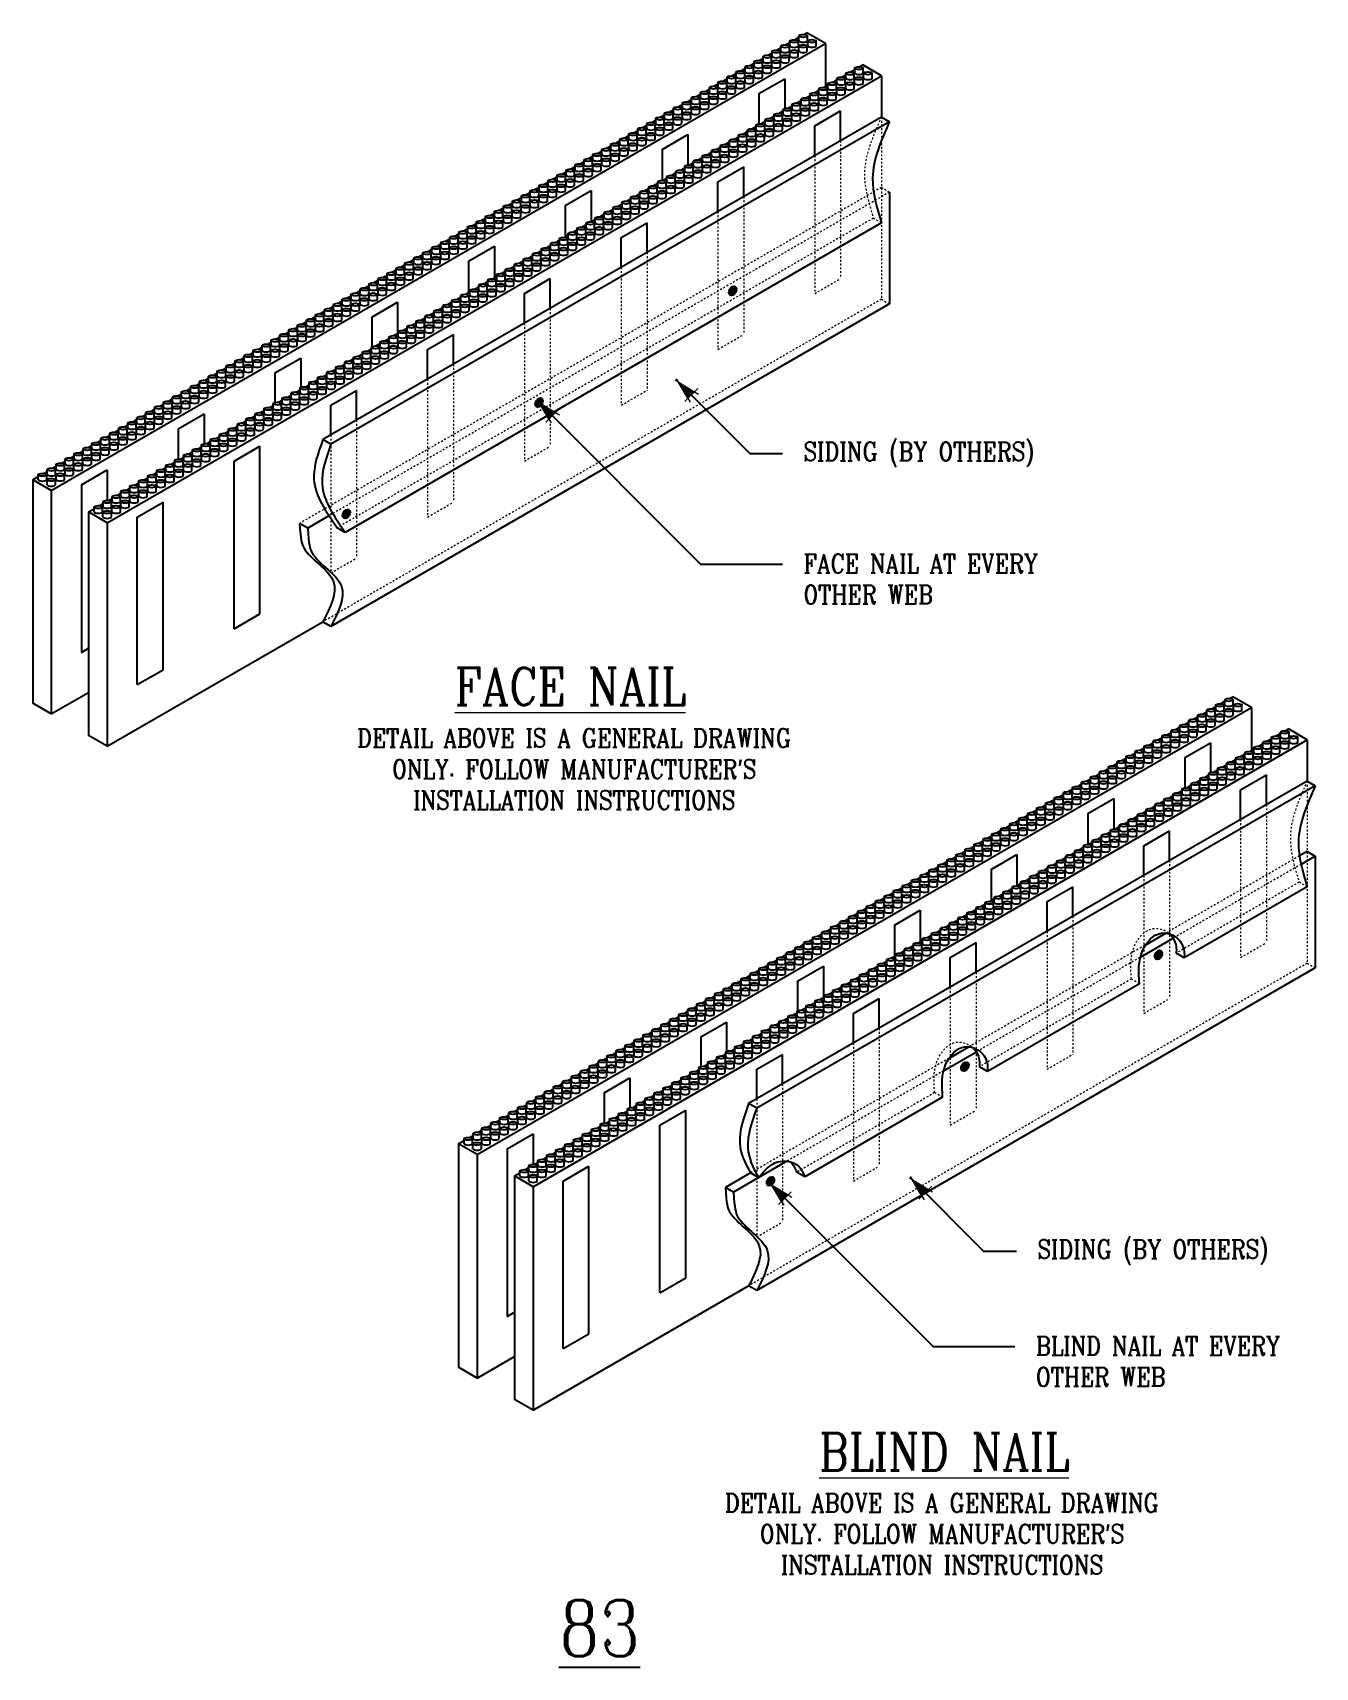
# Model space of a CAD drawing. Header units: inches. Extents: x 11.2 to 80.1, y 7.4 to 95.1.
import ezdxf

# ---------------------------------------------------------------- set-up
doc = ezdxf.new("R2010")
doc.units = ezdxf.units.IN
doc.header["$MEASUREMENT"] = 0
doc.linetypes.add('HIDDEN', pattern=[0.375, 0.25, -0.125])
doc.layers.get('Defpoints').update_dxf_attribs({"color": 252})
doc.layers.add('A1 fine', color=251, linetype='Continuous', lineweight=5)
doc.layers.add('DIM', color=3, linetype='Continuous', lineweight=13)
doc.layers.add('WALL HATCH', color=253, linetype='Continuous')
doc.styles.add('ARCTEXT', font='arctext.shx', dxfattribs={"width": 0.85})
doc.styles.add('RomanC', font='romanc.shx', dxfattribs={"width": 0.85, "height": 5})
doc.dimstyles.new('ARCTEXT1-4', dxfattribs={"dimtxt": 4, "dimasz": 2, "dimexe": 2, "dimexo": 2, "dimgap": 2, "dimtad": 1, "dimdec": 4, "dimzin": 3, "dimdsep": 46, "dimlunit": 4, "dimtxsty": 'ARCTEXT', "dimblk": 'ARCHTICK', "dimcen": 2, "dimaunit": 1, "dimadec": 0, "dimazin": 0, "dimtfac": 1, "dimtdec": 4, "dimtmove": 2, "dimatfit": 3, "dimldrblk": 'arrow', "dimfxl": 0, "dimtolj": 1, "dimtzin": 0, "dimarcsym": 0})

msp = doc.modelspace()

# ---------------------------------------------------------------- texts
at = {"layer": 'Defpoints', "insert": (41.638, 10.96), "char_height": 3, "width": 90.08, "attachment_point": 2, "style": 'RomanC'}
msp.add_mtext('{\\L83}\\P            ', dxfattribs=at)
at = {"layer": 'DIM', "color": 3, "char_height": 1, "style": 'RomanC'}
for s, insert, width, attachment_point in [('SIDING (BY OTHERS)', (52.576, 73.135), 17.87978, 1), ('FACE NAIL AT EVERY OTHER WEB', (52.576, 67.115), 17.87978, 1), ("DETAIL ABOVE IS A GENERAL DRAWING ONLY. FOLLOW MANUFACTURER'S INSTALLATION INSTRUCTIONS", (40.272, 57.752), 28.62233, 2), ('SIDING (BY OTHERS)', (65.138, 30.305), 17.87978, 1), ('BLIND NAIL AT EVERY OTHER WEB', (65.062, 25.114), 17.87978, 1), ("DETAIL ABOVE IS A GENERAL DRAWING ONLY. FOLLOW MANUFACTURER'S INSTALLATION INSTRUCTIONS", (60.016, 16.691), 28.62233, 2)]:
    msp.add_mtext(s, dxfattribs=dict(at, insert=insert, width=width, attachment_point=attachment_point))
at = {"layer": 'DIM', "char_height": 2, "width": 90.08, "attachment_point": 2, "style": 'RomanC'}
for s, insert in [('{\\LFACE NAIL}', (40.054, 61.019)), ('{\\LBLIND NAIL}', (60.124, 19.924))]:
    msp.add_mtext(s, dxfattribs=dict(at, insert=insert))

# ---------------------------------------------------------------- blocks, each defined once
blk = doc.blocks.new('_ArchTick')
at = {"color": 0, "linetype": 'ByBlock', "const_width": 0.15}
blk.add_lwpolyline([(-0.5, -0.5), (0.5, 0.5)], dxfattribs=at)
blk = doc.blocks.new('arrow')
at = {"layer": 'DIM'}
blk.add_hatch(color=253, dxfattribs=at).paths.add_polyline_path([(-2, 0.5), (-2, -0.5), (0, 0)])
at = {"layer": 'DIM', "lineweight": 9}
for points in [[(-2, 0.98), (-2, 0.5), (-2.47, 0.62)], [(0.37, 0.09), (0, 0)], [(0.37, -0.09), (0, 0)], [(-2, -0.98), (-2, -0.5), (-2.47, -0.62)]]:
    blk.add_lwpolyline(points, dxfattribs=at)
at = {"layer": 'DIM', "lineweight": 15}
blk.add_lwpolyline([(0, 0), (-2, -0.5), (-2, 0.5), (0, 0)], dxfattribs=at)

# ---------------------------------------------------------------- hatches: boundary and pattern name
at = {"layer": 'WALL HATCH', "ltscale": 0.15}
h = msp.add_hatch(color=256, dxfattribs=at)
edge = h.paths.add_edge_path()
edge.add_ellipse((48.78, 81.257), major_axis=(0.134, 0.233), ratio=0.652763, start_angle=0, end_angle=360)
h = msp.add_hatch(color=256, dxfattribs=at)
edge = h.paths.add_edge_path()
edge.add_ellipse((38.388, 75.257), major_axis=(0.134, 0.233), ratio=0.652763, start_angle=0, end_angle=360)
h = msp.add_hatch(color=256, dxfattribs=at)
edge = h.paths.add_edge_path()
edge.add_ellipse((28.035, 69.279), major_axis=(0.134, 0.233), ratio=0.652763, start_angle=0, end_angle=360)
h = msp.add_hatch(color=256, dxfattribs=at)
edge = h.paths.add_edge_path()
edge.add_ellipse((71.643, 45.608), major_axis=(0.134, 0.233), ratio=0.652763, start_angle=0, end_angle=360)
h = msp.add_hatch(color=256, dxfattribs=at)
edge = h.paths.add_edge_path()
edge.add_ellipse((61.251, 39.608), major_axis=(0.134, 0.233), ratio=0.652763, start_angle=0, end_angle=360)
h = msp.add_hatch(color=256, dxfattribs=at)
edge = h.paths.add_edge_path()
edge.add_ellipse((50.814, 33.452), major_axis=(0.134, 0.233), ratio=0.652763, start_angle=0, end_angle=360)

# ---------------------------------------------------------------- linework, layer by layer
at = {"ltscale": 0.15}
for p, q in [((52.115, 94.739), (52.338, 94.868)), ((52.338, 94.683), (52.338, 94.942)), ((52.595, 95.017), (52.769, 95.117)), ((53.769, 94.54), (52.769, 95.117)), ((52.791, 94.683), (52.791, 94.942)), ((12.2, 70.54), (53.769, 94.54)), ((50.673, 93.907), (50.896, 94.036)), ((50.896, 93.851), (50.896, 94.11)), ((51.153, 94.184), (51.377, 94.313)), ((51.349, 93.851), (51.349, 94.11)), ((51.377, 94.128), (51.377, 94.387)), ((51.634, 94.462), (51.858, 94.591)), ((51.83, 94.128), (51.83, 94.387)), ((51.851, 93.854), (51.851, 94.113)), ((51.858, 94.406), (51.858, 94.665)), ((52.304, 93.854), (52.304, 94.113)), ((52.311, 94.406), (52.311, 94.665)), ((52.332, 94.132), (52.332, 94.391)), ((52.785, 94.132), (52.785, 94.391)), ((52.813, 94.409), (52.813, 94.668)), ((53.266, 94.409), (53.266, 94.668)), ((53.769, 94.54), (53.769, 92.23)), ((49.231, 93.074), (49.454, 93.203)), ((49.454, 93.018), (49.454, 93.277)), ((49.711, 93.352), (49.935, 93.481)), ((49.907, 93.018), (49.907, 93.277)), ((49.935, 93.296), (49.935, 93.555)), ((50.192, 93.629), (50.416, 93.758)), ((50.388, 93.296), (50.388, 93.555)), ((50.409, 93.022), (50.409, 93.281)), ((50.416, 93.573), (50.416, 93.832)), ((50.862, 93.022), (50.862, 93.281)), ((50.869, 93.573), (50.869, 93.832)), ((50.89, 93.299), (50.89, 93.558)), ((51.343, 93.299), (51.343, 93.558)), ((51.371, 93.577), (51.371, 93.836)), ((51.824, 93.577), (51.824, 93.836)), ((55.115, 93.007), (55.338, 93.136)), ((55.338, 92.951), (55.338, 93.21)), ((55.595, 93.285), (55.769, 93.385)), ((56.769, 92.808), (55.769, 93.385)), ((55.791, 92.951), (55.791, 93.21)), ((15.2, 68.808), (56.769, 92.808)), ((47.532, 91.908), (47.532, 92.167)), ((47.789, 92.242), (48.012, 92.371)), ((47.985, 91.908), (47.985, 92.167)), ((48.012, 92.186), (48.012, 92.445)), ((48.269, 92.519), (48.493, 92.648)), ((48.465, 92.186), (48.465, 92.445)), ((48.487, 91.912), (48.487, 92.171)), ((48.493, 92.463), (48.493, 92.722)), ((48.75, 92.797), (48.974, 92.926)), ((48.94, 91.912), (48.94, 92.171)), ((48.946, 92.463), (48.946, 92.722)), ((48.967, 92.189), (48.967, 92.448)), ((48.974, 92.741), (48.974, 93)), ((49.42, 92.189), (49.42, 92.448)), ((49.427, 92.741), (49.427, 93)), ((49.448, 92.467), (49.448, 92.726)), ((49.901, 92.467), (49.901, 92.726)), ((49.929, 92.744), (49.929, 93.003)), ((50.189, 91.848), (51.575, 92.648)), ((50.382, 92.744), (50.382, 93.003)), ((51.575, 92.648), (51.575, 91.048)), ((53.673, 92.175), (53.896, 92.304)), ((53.896, 92.119), (53.896, 92.378)), ((54.153, 92.452), (54.377, 92.581)), ((54.349, 92.119), (54.349, 92.378)), ((54.377, 92.396), (54.377, 92.655)), ((54.634, 92.73), (54.858, 92.859)), ((54.83, 92.396), (54.83, 92.655)), ((54.851, 92.122), (54.851, 92.381)), ((54.858, 92.674), (54.858, 92.933)), ((55.304, 92.122), (55.304, 92.381)), ((55.311, 92.674), (55.311, 92.933)), ((55.332, 92.4), (55.332, 92.659)), ((55.785, 92.4), (55.785, 92.659)), ((55.813, 92.677), (55.813, 92.936)), ((56.266, 92.677), (56.266, 92.936)), ((56.769, 92.808), (56.769, 90.586)), ((46.09, 91.076), (46.09, 91.334)), ((46.347, 91.409), (46.57, 91.538)), ((46.543, 91.076), (46.543, 91.334)), ((46.57, 91.353), (46.57, 91.612)), ((46.827, 91.687), (47.051, 91.816)), ((47.023, 91.353), (47.023, 91.612)), ((47.045, 91.079), (47.045, 91.338)), ((47.051, 91.631), (47.051, 91.89)), ((47.308, 91.964), (47.532, 92.093)), ((47.498, 91.079), (47.498, 91.338)), ((47.504, 91.631), (47.504, 91.89)), ((47.525, 91.357), (47.525, 91.616)), ((47.978, 91.357), (47.978, 91.616)), ((48.006, 91.634), (48.006, 91.893)), ((48.459, 91.634), (48.459, 91.893)), ((50.189, 91.848), (50.189, 90.227)), ((51.974, 91.009), (51.974, 91.267)), ((52.231, 91.342), (52.454, 91.471)), ((52.427, 91.009), (52.427, 91.267)), ((52.454, 91.286), (52.454, 91.545)), ((52.711, 91.62), (52.935, 91.749)), ((52.907, 91.286), (52.907, 91.545)), ((52.929, 91.012), (52.929, 91.271)), ((52.935, 91.564), (52.935, 91.823)), ((53.192, 91.897), (53.416, 92.026)), ((53.382, 91.012), (53.382, 91.271)), ((53.388, 91.564), (53.388, 91.823)), ((53.409, 91.29), (53.409, 91.549)), ((53.416, 91.841), (53.416, 92.1)), ((53.862, 91.29), (53.862, 91.549)), ((53.869, 91.841), (53.869, 92.1)), ((53.89, 91.567), (53.89, 91.826)), ((54.343, 91.567), (54.343, 91.826)), ((54.371, 91.845), (54.371, 92.104)), ((54.824, 91.845), (54.824, 92.104)), ((56.769, 90.586), (26.776, 73.269)), ((44.424, 90.299), (44.648, 90.428)), ((44.648, 90.243), (44.648, 90.502)), ((44.905, 90.577), (45.128, 90.706)), ((45.101, 90.243), (45.101, 90.502)), ((45.128, 90.521), (45.128, 90.779)), ((45.385, 90.854), (45.609, 90.983)), ((45.581, 90.521), (45.581, 90.779)), ((45.603, 90.247), (45.603, 90.506)), ((45.609, 90.798), (45.609, 91.057)), ((45.866, 91.132), (46.09, 91.261)), ((46.056, 90.247), (46.056, 90.506)), ((46.062, 90.798), (46.062, 91.057)), ((46.083, 90.524), (46.083, 90.783)), ((46.536, 90.524), (46.536, 90.783)), ((46.564, 90.802), (46.564, 91.061)), ((47.017, 90.802), (47.017, 91.061)), ((50.532, 90.176), (50.532, 90.435)), ((50.789, 90.51), (51.012, 90.639)), ((50.985, 90.176), (50.985, 90.435)), ((51.012, 90.454), (51.012, 90.712)), ((51.269, 90.787), (51.493, 90.916)), ((51.465, 90.454), (51.465, 90.712)), ((51.487, 90.18), (51.487, 90.439)), ((51.493, 90.731), (51.493, 90.99)), ((51.75, 91.065), (51.974, 91.194)), ((51.94, 90.18), (51.94, 90.439)), ((51.946, 90.731), (51.946, 90.99)), ((51.967, 90.457), (51.967, 90.716)), ((52.42, 90.457), (52.42, 90.716)), ((52.448, 90.735), (52.448, 90.994)), ((52.901, 90.735), (52.901, 90.994)), ((53.189, 90.116), (54.575, 90.916)), ((54.575, 89.319), (54.575, 90.916)), ((56.769, 90.586), (57.202, 90.336)), ((57.202, 90.336), (27.209, 73.019)), ((42.982, 89.467), (43.206, 89.596)), ((43.206, 89.411), (43.206, 89.669)), ((43.463, 89.744), (43.686, 89.873)), ((43.659, 89.411), (43.659, 89.669)), ((43.686, 89.688), (43.686, 89.947)), ((43.943, 90.022), (44.167, 90.151)), ((44.139, 89.688), (44.139, 89.947)), ((44.161, 89.414), (44.161, 89.673)), ((44.167, 89.966), (44.167, 90.224)), ((44.614, 89.414), (44.614, 89.673)), ((44.62, 89.966), (44.62, 90.224)), ((44.641, 89.692), (44.641, 89.95)), ((44.993, 88.848), (46.379, 89.648)), ((45.094, 89.692), (45.094, 89.95)), ((45.122, 89.969), (45.122, 90.228)), ((45.575, 89.969), (45.575, 90.228)), ((46.379, 89.648), (46.379, 88.011)), ((48.866, 89.4), (49.09, 89.529)), ((49.09, 89.344), (49.09, 89.602)), ((49.347, 89.677), (49.57, 89.806)), ((49.543, 89.344), (49.543, 89.602)), ((49.57, 89.621), (49.57, 89.88)), ((49.827, 89.955), (50.051, 90.084)), ((50.023, 89.621), (50.023, 89.88)), ((50.045, 89.347), (50.045, 89.606)), ((50.051, 89.899), (50.051, 90.157)), ((50.308, 90.232), (50.532, 90.361)), ((50.498, 89.347), (50.498, 89.606)), ((50.504, 89.899), (50.504, 90.157)), ((50.525, 89.625), (50.525, 89.884)), ((50.978, 89.625), (50.978, 89.884)), ((51.006, 89.902), (51.006, 90.161)), ((51.459, 89.902), (51.459, 90.161)), ((53.189, 88.519), (53.189, 90.116)), ((41.54, 88.634), (41.764, 88.763)), ((41.764, 88.578), (41.764, 88.837)), ((42.021, 88.912), (42.244, 89.041)), ((42.217, 88.578), (42.217, 88.837)), ((42.244, 88.856), (42.244, 89.114)), ((42.501, 89.189), (42.725, 89.318)), ((42.697, 88.856), (42.697, 89.114)), ((42.719, 88.582), (42.719, 88.84)), ((42.725, 89.133), (42.725, 89.392)), ((43.172, 88.582), (43.172, 88.84)), ((43.178, 89.133), (43.178, 89.392)), ((43.199, 88.859), (43.199, 89.118)), ((43.652, 88.859), (43.652, 89.118)), ((43.68, 89.137), (43.68, 89.395)), ((44.133, 89.137), (44.133, 89.395)), ((44.993, 88.848), (44.993, 87.18)), ((47.424, 88.567), (47.648, 88.696)), ((47.648, 88.511), (47.648, 88.77)), ((47.905, 88.845), (48.128, 88.974)), ((48.101, 88.511), (48.101, 88.77)), ((48.128, 88.789), (48.128, 89.047)), ((48.385, 89.122), (48.609, 89.251)), ((48.581, 88.789), (48.581, 89.047)), ((48.603, 88.515), (48.603, 88.773)), ((48.609, 89.066), (48.609, 89.325)), ((49.056, 88.515), (49.056, 88.773)), ((49.062, 89.066), (49.062, 89.325)), ((49.083, 88.792), (49.083, 89.051)), ((49.536, 88.792), (49.536, 89.051)), ((49.564, 89.07), (49.564, 89.328)), ((50.017, 89.07), (50.017, 89.328)), ((40.098, 87.802), (40.322, 87.931)), ((40.322, 87.745), (40.322, 88.004)), ((40.579, 88.079), (40.802, 88.208)), ((40.775, 87.745), (40.775, 88.004)), ((40.802, 88.023), (40.802, 88.282)), ((41.059, 88.357), (41.283, 88.486)), ((41.255, 88.023), (41.255, 88.282)), ((41.277, 87.749), (41.277, 88.008)), ((41.283, 88.3), (41.283, 88.559)), ((41.73, 87.749), (41.73, 88.008)), ((41.736, 88.3), (41.736, 88.559)), ((41.757, 88.027), (41.757, 88.285)), ((42.21, 88.027), (42.21, 88.285)), ((42.238, 88.304), (42.238, 88.563)), ((42.691, 88.304), (42.691, 88.563)), ((45.982, 87.735), (46.206, 87.864)), ((46.206, 87.678), (46.206, 87.937)), ((46.463, 88.012), (46.686, 88.141)), ((46.659, 87.678), (46.659, 87.937)), ((46.686, 87.956), (46.686, 88.215)), ((46.943, 88.29), (47.167, 88.419)), ((47.139, 87.956), (47.139, 88.215)), ((47.161, 87.682), (47.161, 87.941)), ((47.167, 88.233), (47.167, 88.492)), ((47.614, 87.682), (47.614, 87.941)), ((47.62, 88.233), (47.62, 88.492)), ((47.641, 87.96), (47.641, 88.218)), ((47.993, 87.116), (49.379, 87.916)), ((48.094, 87.96), (48.094, 88.218)), ((48.122, 88.237), (48.122, 88.496)), ((48.575, 88.237), (48.575, 88.496)), ((49.379, 86.319), (49.379, 87.916)), ((38.399, 86.635), (38.399, 86.894)), ((38.656, 86.969), (38.88, 87.098)), ((38.852, 86.635), (38.852, 86.894)), ((38.88, 86.913), (38.88, 87.172)), ((39.137, 87.247), (39.36, 87.376)), ((39.333, 86.913), (39.333, 87.172)), ((39.354, 86.639), (39.354, 86.898)), ((39.36, 87.19), (39.36, 87.449)), ((39.617, 87.524), (39.841, 87.653)), ((39.807, 86.639), (39.807, 86.898)), ((39.813, 87.19), (39.813, 87.449)), ((39.835, 86.916), (39.835, 87.175)), ((39.841, 87.468), (39.841, 87.727)), ((40.288, 86.916), (40.288, 87.175)), ((40.294, 87.468), (40.294, 87.727)), ((40.315, 87.194), (40.315, 87.453)), ((40.768, 87.194), (40.768, 87.453)), ((40.796, 87.472), (40.796, 87.73)), ((41.249, 87.472), (41.249, 87.73)), ((44.54, 86.902), (44.764, 87.031)), ((44.764, 86.846), (44.764, 87.105)), ((45.021, 87.18), (45.244, 87.309)), ((45.217, 86.846), (45.217, 87.105)), ((45.244, 87.123), (45.244, 87.382)), ((45.501, 87.457), (45.725, 87.586)), ((45.697, 87.123), (45.697, 87.382)), ((45.719, 86.85), (45.719, 87.108)), ((45.725, 87.401), (45.725, 87.66)), ((46.172, 86.85), (46.172, 87.108)), ((46.178, 87.401), (46.178, 87.66)), ((46.199, 87.127), (46.199, 87.386)), ((46.652, 87.127), (46.652, 87.386)), ((46.68, 87.405), (46.68, 87.663)), ((47.133, 87.405), (47.133, 87.663)), ((47.993, 85.519), (47.993, 87.116)), ((36.957, 85.803), (36.957, 86.062)), ((37.214, 86.137), (37.438, 86.266)), ((37.41, 85.803), (37.41, 86.062)), ((37.438, 86.08), (37.438, 86.339)), ((37.695, 86.414), (37.918, 86.543)), ((37.891, 86.08), (37.891, 86.339)), ((37.912, 85.806), (37.912, 86.065)), ((37.918, 86.358), (37.918, 86.617)), ((38.176, 86.692), (38.399, 86.821)), ((38.365, 85.806), (38.365, 86.065)), ((38.371, 86.358), (38.371, 86.617)), ((38.393, 86.084), (38.393, 86.343)), ((38.846, 86.084), (38.846, 86.343)), ((38.873, 86.361), (38.873, 86.62)), ((39.327, 86.361), (39.327, 86.62)), ((39.797, 85.848), (41.183, 86.648)), ((41.183, 86.648), (41.183, 84.964)), ((43.098, 86.07), (43.322, 86.199)), ((43.322, 86.013), (43.322, 86.272)), ((43.579, 86.347), (43.802, 86.476)), ((43.775, 86.013), (43.775, 86.272)), ((43.802, 86.291), (43.802, 86.55)), ((44.059, 86.625), (44.283, 86.754)), ((44.255, 86.291), (44.255, 86.55)), ((44.277, 86.017), (44.277, 86.276)), ((44.283, 86.568), (44.283, 86.827)), ((44.73, 86.017), (44.73, 86.276)), ((44.736, 86.568), (44.736, 86.827)), ((44.757, 86.294), (44.757, 86.553)), ((45.21, 86.294), (45.21, 86.553)), ((45.238, 86.572), (45.238, 86.831)), ((45.691, 86.572), (45.691, 86.831)), ((57.202, 86.558), (57.202, 80.558)), ((35.292, 85.027), (35.515, 85.156)), ((35.515, 84.97), (35.515, 85.229)), ((35.772, 85.304), (35.996, 85.433)), ((35.968, 84.97), (35.968, 85.229)), ((35.996, 85.248), (35.996, 85.507)), ((36.253, 85.582), (36.476, 85.711)), ((36.449, 85.248), (36.449, 85.507)), ((36.47, 84.974), (36.47, 85.233)), ((36.476, 85.525), (36.476, 85.784)), ((36.734, 85.859), (36.957, 85.988)), ((36.923, 84.974), (36.923, 85.233)), ((36.929, 85.525), (36.929, 85.784)), ((36.951, 85.251), (36.951, 85.51)), ((37.404, 85.251), (37.404, 85.51)), ((37.431, 85.529), (37.431, 85.788)), ((37.885, 85.529), (37.885, 85.788)), ((39.797, 85.848), (39.797, 84.164)), ((41.399, 84.903), (41.399, 85.162)), ((41.656, 85.237), (41.88, 85.366)), ((41.852, 84.903), (41.852, 85.162)), ((41.88, 85.181), (41.88, 85.44)), ((42.137, 85.515), (42.36, 85.644)), ((42.333, 85.181), (42.333, 85.44)), ((42.354, 84.907), (42.354, 85.166)), ((42.36, 85.458), (42.36, 85.717)), ((42.617, 85.792), (42.841, 85.921)), ((42.807, 84.907), (42.807, 85.166)), ((42.813, 85.458), (42.813, 85.717)), ((42.835, 85.184), (42.835, 85.443)), ((42.841, 85.736), (42.841, 85.995)), ((43.288, 85.184), (43.288, 85.443)), ((43.294, 85.736), (43.294, 85.995)), ((43.315, 85.462), (43.315, 85.721)), ((43.768, 85.462), (43.768, 85.721)), ((43.796, 85.739), (43.796, 85.998)), ((44.249, 85.739), (44.249, 85.998)), ((56.769, 84.911), (27.98, 68.29)), ((33.85, 84.194), (34.073, 84.323)), ((34.073, 84.138), (34.073, 84.397)), ((34.33, 84.472), (34.554, 84.601)), ((34.526, 84.138), (34.526, 84.397)), ((34.554, 84.415), (34.554, 84.674)), ((34.811, 84.749), (35.034, 84.878)), ((35.007, 84.415), (35.007, 84.674)), ((35.028, 84.141), (35.028, 84.4)), ((35.034, 84.693), (35.034, 84.952)), ((35.481, 84.141), (35.481, 84.4)), ((35.487, 84.693), (35.487, 84.952)), ((35.509, 84.419), (35.509, 84.678)), ((35.962, 84.419), (35.962, 84.678)), ((35.989, 84.696), (35.989, 84.955)), ((36.443, 84.696), (36.443, 84.955)), ((39.734, 84.127), (39.957, 84.256)), ((39.957, 84.071), (39.957, 84.33)), ((40.214, 84.405), (40.438, 84.534)), ((40.41, 84.071), (40.41, 84.33)), ((40.438, 84.348), (40.438, 84.607)), ((40.695, 84.682), (40.918, 84.811)), ((40.891, 84.348), (40.891, 84.607)), ((40.912, 84.074), (40.912, 84.333)), ((40.918, 84.626), (40.918, 84.885)), ((41.176, 84.96), (41.399, 85.089)), ((41.365, 84.074), (41.365, 84.333)), ((41.371, 84.626), (41.371, 84.885)), ((41.393, 84.352), (41.393, 84.611)), ((41.846, 84.352), (41.846, 84.611)), ((41.873, 84.629), (41.873, 84.888)), ((42.327, 84.629), (42.327, 84.888)), ((42.797, 84.116), (44.183, 84.916)), ((44.183, 83.319), (44.183, 84.916)), ((32.408, 83.361), (32.631, 83.49)), ((32.631, 83.305), (32.631, 83.564)), ((32.888, 83.639), (33.112, 83.768)), ((33.084, 83.305), (33.084, 83.564)), ((33.112, 83.583), (33.112, 83.842)), ((33.369, 83.916), (33.592, 84.046)), ((33.565, 83.583), (33.565, 83.842)), ((33.586, 83.309), (33.586, 83.568)), ((33.592, 83.86), (33.592, 84.119)), ((34.039, 83.309), (34.039, 83.568)), ((34.045, 83.86), (34.045, 84.119)), ((34.067, 83.586), (34.067, 83.845)), ((34.52, 83.586), (34.52, 83.845)), ((34.547, 83.864), (34.547, 84.123)), ((34.601, 82.848), (35.986, 83.648)), ((35.001, 83.864), (35.001, 84.123)), ((35.986, 83.648), (35.986, 81.964)), ((38.292, 83.294), (38.515, 83.424)), ((38.515, 83.238), (38.515, 83.497)), ((38.772, 83.572), (38.996, 83.701)), ((38.968, 83.238), (38.968, 83.497)), ((38.996, 83.516), (38.996, 83.775)), ((39.253, 83.85), (39.476, 83.979)), ((39.449, 83.516), (39.449, 83.775)), ((39.47, 83.242), (39.47, 83.501)), ((39.476, 83.793), (39.476, 84.052)), ((39.923, 83.242), (39.923, 83.501)), ((39.929, 83.793), (39.929, 84.052)), ((39.951, 83.519), (39.951, 83.778)), ((40.404, 83.519), (40.404, 83.778)), ((40.431, 83.797), (40.431, 84.056)), ((40.885, 83.797), (40.885, 84.056)), ((42.797, 82.519), (42.797, 84.116)), ((30.966, 82.529), (31.189, 82.658)), ((31.189, 82.473), (31.189, 82.732)), ((31.446, 82.806), (31.67, 82.935)), ((31.642, 82.473), (31.642, 82.732)), ((31.67, 82.75), (31.67, 83.009)), ((31.927, 83.084), (32.15, 83.213)), ((32.123, 82.75), (32.123, 83.009)), ((32.144, 82.476), (32.144, 82.735)), ((32.15, 83.028), (32.15, 83.287)), ((32.597, 82.476), (32.597, 82.735)), ((32.603, 83.028), (32.603, 83.287)), ((32.625, 82.754), (32.625, 83.013)), ((33.078, 82.754), (33.078, 83.013)), ((33.105, 83.031), (33.105, 83.29)), ((33.559, 83.031), (33.559, 83.29)), ((34.601, 82.848), (34.601, 81.164)), ((36.85, 82.462), (37.073, 82.591)), ((37.073, 82.406), (37.073, 82.665)), ((37.33, 82.739), (37.554, 82.868)), ((37.526, 82.406), (37.526, 82.665)), ((37.554, 82.683), (37.554, 82.942)), ((37.811, 83.017), (38.034, 83.146)), ((38.007, 82.683), (38.007, 82.942)), ((38.028, 82.409), (38.028, 82.668)), ((38.034, 82.961), (38.034, 83.22)), ((38.481, 82.409), (38.481, 82.668)), ((38.487, 82.961), (38.487, 83.22)), ((38.509, 82.687), (38.509, 82.946)), ((38.962, 82.687), (38.962, 82.946)), ((38.989, 82.964), (38.989, 83.223)), ((39.443, 82.964), (39.443, 83.223)), ((29.266, 81.363), (29.266, 81.622)), ((29.524, 81.696), (29.747, 81.825)), ((29.719, 81.363), (29.719, 81.622)), ((29.747, 81.64), (29.747, 81.899)), ((30.004, 81.974), (30.228, 82.103)), ((30.2, 81.64), (30.2, 81.899)), ((30.222, 81.366), (30.222, 81.625)), ((30.228, 81.918), (30.228, 82.177)), ((30.485, 82.251), (30.708, 82.38)), ((30.675, 81.366), (30.675, 81.625)), ((30.681, 81.918), (30.681, 82.177)), ((30.702, 81.644), (30.702, 81.903)), ((30.708, 82.195), (30.708, 82.454)), ((31.155, 81.644), (31.155, 81.903)), ((31.161, 82.195), (31.161, 82.454)), ((31.183, 81.921), (31.183, 82.18)), ((31.636, 81.921), (31.636, 82.18)), ((31.664, 82.199), (31.664, 82.458)), ((32.117, 82.199), (32.117, 82.458)), ((35.408, 81.629), (35.631, 81.758)), ((35.631, 81.573), (35.631, 81.832)), ((35.888, 81.907), (36.112, 82.036)), ((36.084, 81.573), (36.084, 81.832)), ((36.112, 81.851), (36.112, 82.11)), ((36.369, 82.184), (36.592, 82.313)), ((36.565, 81.851), (36.565, 82.11)), ((36.586, 81.577), (36.586, 81.836)), ((36.592, 82.128), (36.592, 82.387)), ((37.039, 81.577), (37.039, 81.836)), ((37.045, 82.128), (37.045, 82.387)), ((37.067, 81.854), (37.067, 82.113)), ((37.52, 81.854), (37.52, 82.113)), ((37.547, 82.132), (37.547, 82.391)), ((37.601, 81.116), (38.986, 81.916)), ((38.001, 82.132), (38.001, 82.391)), ((38.986, 80.319), (38.986, 81.916)), ((27.824, 80.53), (27.824, 80.789)), ((28.082, 80.864), (28.305, 80.993)), ((28.277, 80.53), (28.277, 80.789)), ((28.305, 80.808), (28.305, 81.067)), ((28.562, 81.141), (28.786, 81.27)), ((28.758, 80.808), (28.758, 81.067)), ((28.78, 80.534), (28.78, 80.793)), ((28.786, 81.085), (28.786, 81.344)), ((29.043, 81.419), (29.266, 81.548)), ((29.233, 80.534), (29.233, 80.793)), ((29.239, 81.085), (29.239, 81.344)), ((29.26, 80.811), (29.26, 81.07)), ((29.713, 80.811), (29.713, 81.07)), ((29.741, 81.089), (29.741, 81.348)), ((30.194, 81.089), (30.194, 81.348)), ((33.966, 80.797), (34.189, 80.926)), ((34.189, 80.741), (34.189, 81)), ((34.446, 81.074), (34.67, 81.203)), ((34.642, 80.741), (34.642, 81)), ((34.67, 81.018), (34.67, 81.277)), ((34.927, 81.352), (35.15, 81.481)), ((35.123, 81.018), (35.123, 81.277)), ((35.144, 80.744), (35.144, 81.003)), ((35.15, 81.296), (35.15, 81.555)), ((35.597, 80.744), (35.597, 81.003)), ((35.603, 81.296), (35.603, 81.555)), ((35.625, 81.022), (35.625, 81.281)), ((36.078, 81.022), (36.078, 81.281)), ((36.105, 81.299), (36.105, 81.558)), ((36.559, 81.299), (36.559, 81.558)), ((37.601, 79.519), (37.601, 81.116)), ((26.159, 79.754), (26.382, 79.883)), ((26.382, 79.698), (26.382, 79.957)), ((26.64, 80.031), (26.863, 80.16)), ((26.835, 79.698), (26.835, 79.957)), ((26.863, 79.975), (26.863, 80.234)), ((27.12, 80.309), (27.344, 80.438)), ((57.202, 80.558), (27.209, 63.241)), ((27.316, 79.975), (27.316, 80.234)), ((27.338, 79.701), (27.338, 79.96)), ((27.344, 80.253), (27.344, 80.512)), ((27.601, 80.586), (27.824, 80.715)), ((27.791, 79.701), (27.791, 79.96)), ((27.797, 80.253), (27.797, 80.512)), ((27.818, 79.979), (27.818, 80.238)), ((28.271, 79.979), (28.271, 80.238)), ((28.299, 80.256), (28.299, 80.515)), ((28.752, 80.256), (28.752, 80.515)), ((29.405, 79.848), (30.79, 80.648)), ((30.79, 80.648), (30.79, 78.964)), ((32.266, 79.631), (32.266, 79.89)), ((32.524, 79.964), (32.747, 80.093)), ((32.719, 79.631), (32.719, 79.89)), ((32.747, 79.908), (32.747, 80.167)), ((33.004, 80.242), (33.228, 80.371)), ((33.2, 79.908), (33.2, 80.167)), ((33.222, 79.634), (33.222, 79.893)), ((33.228, 80.186), (33.228, 80.445)), ((33.485, 80.519), (33.708, 80.648)), ((33.675, 79.634), (33.675, 79.893)), ((33.681, 80.186), (33.681, 80.445)), ((33.702, 79.912), (33.702, 80.171)), ((33.708, 80.463), (33.708, 80.722)), ((34.155, 79.912), (34.155, 80.171)), ((34.161, 80.463), (34.161, 80.722)), ((34.183, 80.189), (34.183, 80.448)), ((34.636, 80.189), (34.636, 80.448)), ((34.664, 80.467), (34.664, 80.726)), ((35.117, 80.467), (35.117, 80.726)), ((24.763, 78.948), (24.958, 79.06)), ((24.958, 78.894), (24.958, 79.153)), ((25.244, 79.226), (25.432, 79.334)), ((25.411, 78.894), (25.411, 79.153)), ((25.421, 79.143), (25.421, 79.402)), ((25.678, 79.476), (25.902, 79.605)), ((25.874, 79.143), (25.874, 79.402)), ((25.896, 78.869), (25.896, 79.128)), ((25.902, 79.42), (25.902, 79.679)), ((26.349, 78.869), (26.349, 79.128)), ((26.355, 79.42), (26.355, 79.679)), ((26.376, 79.146), (26.376, 79.405)), ((26.829, 79.146), (26.829, 79.405)), ((26.857, 79.424), (26.857, 79.683)), ((27.31, 79.424), (27.31, 79.683)), ((29.405, 79.848), (29.405, 78.257)), ((30.601, 78.854), (30.824, 78.983)), ((30.824, 78.798), (30.824, 79.057)), ((31.082, 79.132), (31.305, 79.261)), ((31.277, 78.798), (31.277, 79.057)), ((31.305, 79.076), (31.305, 79.335)), ((31.562, 79.409), (31.786, 79.538)), ((31.758, 79.076), (31.758, 79.335)), ((31.78, 78.802), (31.78, 79.061)), ((31.786, 79.353), (31.786, 79.612)), ((32.043, 79.687), (32.266, 79.816)), ((32.233, 78.802), (32.233, 79.061)), ((32.239, 79.353), (32.239, 79.612)), ((32.26, 79.079), (32.26, 79.338)), ((32.713, 79.079), (32.713, 79.338)), ((32.741, 79.357), (32.741, 79.616)), ((33.194, 79.357), (33.194, 79.616)), ((23.321, 78.116), (23.516, 78.228)), ((23.516, 78.061), (23.516, 78.32)), ((23.802, 78.393), (23.996, 78.505)), ((23.969, 78.061), (23.969, 78.32)), ((23.996, 78.339), (23.996, 78.598)), ((24.283, 78.671), (24.477, 78.783)), ((24.449, 78.339), (24.449, 78.598)), ((24.471, 78.065), (24.471, 78.324)), ((24.477, 78.616), (24.477, 78.875)), ((24.924, 78.065), (24.924, 78.324)), ((24.93, 78.616), (24.93, 78.875)), ((24.951, 78.342), (24.951, 78.601)), ((25.404, 78.342), (25.404, 78.601)), ((25.432, 78.62), (25.432, 78.879)), ((25.885, 78.62), (25.885, 78.879)), ((29.159, 78.022), (29.382, 78.151)), ((29.382, 77.966), (29.382, 78.224)), ((29.64, 78.299), (29.863, 78.428)), ((29.835, 77.966), (29.835, 78.224)), ((29.863, 78.243), (29.863, 78.502)), ((30.12, 78.577), (30.344, 78.706)), ((30.316, 78.243), (30.316, 78.502)), ((30.338, 77.969), (30.338, 78.228)), ((30.344, 78.521), (30.344, 78.779)), ((30.791, 77.969), (30.791, 78.228)), ((30.797, 78.521), (30.797, 78.779)), ((30.818, 78.247), (30.818, 78.506)), ((31.271, 78.247), (31.271, 78.506)), ((31.299, 78.524), (31.299, 78.783)), ((31.752, 78.524), (31.752, 78.783)), ((32.405, 78.116), (33.79, 78.916)), ((32.405, 76.519), (32.405, 78.116)), ((33.79, 77.319), (33.79, 78.916)), ((21.879, 77.283), (22.074, 77.395)), ((22.074, 77.229), (22.074, 77.488)), ((22.36, 77.561), (22.554, 77.673)), ((22.527, 77.229), (22.527, 77.488)), ((22.554, 77.506), (22.554, 77.765)), ((22.841, 77.838), (23.035, 77.95)), ((23.007, 77.506), (23.007, 77.765)), ((23.029, 77.232), (23.029, 77.491)), ((23.035, 77.784), (23.035, 78.043)), ((23.482, 77.232), (23.482, 77.491)), ((23.488, 77.784), (23.488, 78.043)), ((23.509, 77.51), (23.509, 77.769)), ((23.962, 77.51), (23.962, 77.769)), ((23.99, 77.787), (23.99, 78.046)), ((24.209, 76.848), (25.594, 77.648)), ((24.443, 77.787), (24.443, 78.046)), ((25.594, 77.648), (25.594, 76.076)), ((27.763, 77.216), (27.958, 77.328)), ((27.958, 77.162), (27.958, 77.421)), ((28.244, 77.494), (28.432, 77.602)), ((28.411, 77.162), (28.411, 77.421)), ((28.421, 77.411), (28.421, 77.669)), ((28.678, 77.744), (28.902, 77.873)), ((28.874, 77.411), (28.874, 77.669)), ((28.896, 77.137), (28.896, 77.396)), ((28.902, 77.688), (28.902, 77.947)), ((29.349, 77.137), (29.349, 77.396)), ((29.355, 77.688), (29.355, 77.947)), ((29.376, 77.414), (29.376, 77.673)), ((29.829, 77.414), (29.829, 77.673)), ((29.857, 77.692), (29.857, 77.951)), ((30.31, 77.692), (30.31, 77.951)), ((20.151, 76.119), (20.151, 76.378)), ((20.437, 76.45), (20.632, 76.563)), ((20.604, 76.119), (20.604, 76.378)), ((20.632, 76.396), (20.632, 76.655)), ((20.918, 76.728), (21.112, 76.84)), ((21.085, 76.396), (21.085, 76.655)), ((21.106, 76.122), (21.106, 76.381)), ((21.112, 76.674), (21.112, 76.933)), ((21.399, 77.005), (21.593, 77.118)), ((21.559, 76.122), (21.559, 76.381)), ((21.565, 76.674), (21.565, 76.933)), ((21.587, 76.4), (21.587, 76.659)), ((21.593, 76.951), (21.593, 77.21)), ((22.04, 76.4), (22.04, 76.659)), ((22.046, 76.951), (22.046, 77.21)), ((22.067, 76.677), (22.067, 76.936)), ((22.52, 76.677), (22.52, 76.936)), ((22.548, 76.955), (22.548, 77.214)), ((23.001, 76.955), (23.001, 77.214)), ((24.209, 76.848), (24.209, 75.262)), ((26.321, 76.383), (26.516, 76.496)), ((26.516, 76.329), (26.516, 76.588)), ((26.802, 76.661), (26.996, 76.773)), ((26.969, 76.329), (26.969, 76.588)), ((26.996, 76.607), (26.996, 76.866)), ((27.283, 76.939), (27.477, 77.051)), ((27.449, 76.607), (27.449, 76.866)), ((27.471, 76.333), (27.471, 76.592)), ((27.477, 76.884), (27.477, 77.143)), ((27.924, 76.333), (27.924, 76.592)), ((27.93, 76.884), (27.93, 77.143)), ((27.951, 76.61), (27.951, 76.869)), ((28.404, 76.61), (28.404, 76.869)), ((28.432, 76.888), (28.432, 77.147)), ((28.885, 76.888), (28.885, 77.147)), ((18.709, 75.286), (18.709, 75.545)), ((18.995, 75.618), (19.19, 75.73)), ((19.162, 75.286), (19.162, 75.545)), ((19.19, 75.564), (19.19, 75.823)), ((19.476, 75.895), (19.67, 76.008)), ((19.643, 75.564), (19.643, 75.823)), ((19.664, 75.29), (19.664, 75.549)), ((19.67, 75.841), (19.67, 76.1)), ((19.957, 76.173), (20.151, 76.285)), ((20.117, 75.29), (20.117, 75.549)), ((20.123, 75.841), (20.123, 76.1)), ((20.145, 75.567), (20.145, 75.826)), ((20.598, 75.567), (20.598, 75.826)), ((20.625, 75.845), (20.625, 76.104)), ((21.078, 75.845), (21.078, 76.104)), ((24.593, 75.219), (24.593, 75.478)), ((24.879, 75.551), (25.074, 75.663)), ((25.046, 75.219), (25.046, 75.478)), ((25.074, 75.497), (25.074, 75.756)), ((25.36, 75.828), (25.554, 75.941)), ((25.527, 75.497), (25.527, 75.756)), ((25.548, 75.223), (25.548, 75.482)), ((25.554, 75.774), (25.554, 76.033)), ((25.841, 76.106), (26.035, 76.218)), ((26.001, 75.223), (26.001, 75.482)), ((26.007, 75.774), (26.007, 76.033)), ((26.029, 75.5), (26.029, 75.759)), ((26.035, 76.052), (26.035, 76.311)), ((26.482, 75.5), (26.482, 75.759)), ((26.488, 76.052), (26.488, 76.311)), ((26.509, 75.778), (26.509, 76.037)), ((26.962, 75.778), (26.962, 76.037)), ((26.99, 76.055), (26.99, 76.314)), ((27.209, 75.116), (28.594, 75.916)), ((27.443, 76.055), (27.443, 76.314)), ((28.594, 74.319), (28.594, 75.916)), ((17.073, 74.508), (17.267, 74.62)), ((17.267, 74.454), (17.267, 74.713)), ((17.553, 74.785), (17.748, 74.898)), ((17.72, 74.454), (17.72, 74.713)), ((17.748, 74.731), (17.748, 74.99)), ((18.034, 75.063), (18.228, 75.175)), ((18.201, 74.731), (18.201, 74.99)), ((18.222, 74.457), (18.222, 74.716)), ((18.228, 75.009), (18.228, 75.268)), ((18.515, 75.34), (18.709, 75.453)), ((18.675, 74.457), (18.675, 74.716)), ((18.681, 75.009), (18.681, 75.268)), ((18.703, 74.735), (18.703, 74.994)), ((19.012, 73.848), (20.398, 74.648)), ((19.156, 74.735), (19.156, 74.994)), ((19.183, 75.012), (19.183, 75.271)), ((19.636, 75.012), (19.636, 75.271)), ((20.398, 74.648), (20.398, 73.049)), ((23.151, 74.387), (23.151, 74.646)), ((23.437, 74.718), (23.632, 74.831)), ((23.604, 74.387), (23.604, 74.646)), ((23.632, 74.664), (23.632, 74.923)), ((23.918, 74.996), (24.112, 75.108)), ((24.085, 74.664), (24.085, 74.923)), ((24.106, 74.39), (24.106, 74.649)), ((24.112, 74.942), (24.112, 75.201)), ((24.399, 75.273), (24.593, 75.386)), ((24.559, 74.39), (24.559, 74.649)), ((24.565, 74.942), (24.565, 75.201)), ((24.587, 74.668), (24.587, 74.927)), ((25.04, 74.668), (25.04, 74.927)), ((25.067, 74.945), (25.067, 75.204)), ((25.52, 74.945), (25.52, 75.204)), ((27.209, 73.519), (27.209, 75.116)), ((15.631, 73.675), (15.825, 73.787)), ((15.825, 73.621), (15.825, 73.88)), ((16.111, 73.953), (16.306, 74.065)), ((16.278, 73.621), (16.278, 73.88)), ((16.306, 73.899), (16.306, 74.158)), ((16.592, 74.23), (16.786, 74.343)), ((16.759, 73.899), (16.759, 74.158)), ((16.78, 73.625), (16.78, 73.884)), ((16.786, 74.176), (16.786, 74.435)), ((17.233, 73.625), (17.233, 73.884)), ((17.239, 74.176), (17.239, 74.435)), ((17.261, 73.902), (17.261, 74.161)), ((17.714, 73.902), (17.714, 74.161)), ((17.741, 74.18), (17.741, 74.439)), ((18.194, 74.18), (18.194, 74.439)), ((19.012, 73.848), (19.012, 72.222)), ((21.515, 73.608), (21.709, 73.72)), ((21.709, 73.554), (21.709, 73.813)), ((21.995, 73.886), (22.19, 73.998)), ((22.162, 73.554), (22.162, 73.813)), ((22.19, 73.832), (22.19, 74.091)), ((22.476, 74.163), (22.67, 74.276)), ((22.643, 73.832), (22.643, 74.091)), ((22.664, 73.558), (22.664, 73.817)), ((22.67, 74.109), (22.67, 74.368)), ((22.957, 74.441), (23.151, 74.553)), ((23.117, 73.558), (23.117, 73.817)), ((23.123, 74.109), (23.123, 74.368)), ((23.145, 73.835), (23.145, 74.094)), ((23.598, 73.835), (23.598, 74.094)), ((23.625, 74.113), (23.625, 74.372)), ((24.078, 74.113), (24.078, 74.372)), ((14.189, 72.843), (14.383, 72.955)), ((14.383, 72.789), (14.383, 73.048)), ((14.669, 73.12), (14.864, 73.232)), ((14.836, 72.789), (14.836, 73.048)), ((14.864, 73.066), (14.864, 73.325)), ((15.15, 73.398), (15.344, 73.51)), ((15.317, 73.066), (15.317, 73.325)), ((15.338, 72.792), (15.338, 73.051)), ((15.344, 73.344), (15.344, 73.603)), ((15.791, 72.792), (15.791, 73.051)), ((15.797, 73.344), (15.797, 73.603)), ((15.819, 73.07), (15.819, 73.329)), ((16.272, 73.07), (16.272, 73.329)), ((16.299, 73.347), (16.299, 73.606)), ((16.752, 73.347), (16.752, 73.606)), ((20.073, 72.776), (20.267, 72.888)), ((20.267, 72.722), (20.267, 72.981)), ((20.553, 73.053), (20.748, 73.165)), ((20.72, 72.722), (20.72, 72.981)), ((20.748, 72.999), (20.748, 73.258)), ((21.034, 73.331), (21.228, 73.443)), ((21.201, 72.999), (21.201, 73.258)), ((21.222, 72.725), (21.222, 72.984)), ((21.228, 73.277), (21.228, 73.536)), ((21.675, 72.725), (21.675, 72.984)), ((21.681, 73.277), (21.681, 73.536)), ((21.703, 73.003), (21.703, 73.262)), ((22.012, 72.116), (23.398, 72.916)), ((22.156, 73.003), (22.156, 73.262)), ((22.183, 73.28), (22.183, 73.539)), ((22.636, 73.28), (22.636, 73.539)), ((23.398, 63.916), (23.398, 72.916)), ((27.209, 73.019), (26.776, 73.269)), ((12.747, 72.01), (12.941, 72.122)), ((12.941, 71.956), (12.941, 72.215)), ((13.227, 72.288), (13.422, 72.4)), ((13.394, 71.956), (13.394, 72.215)), ((13.422, 72.234), (13.422, 72.493)), ((13.708, 72.565), (13.902, 72.677)), ((13.875, 72.234), (13.875, 72.493)), ((13.896, 71.96), (13.896, 72.219)), ((13.902, 72.511), (13.902, 72.77)), ((14.349, 71.96), (14.349, 72.219)), ((14.355, 72.511), (14.355, 72.77)), ((14.377, 72.237), (14.377, 72.496)), ((14.83, 72.237), (14.83, 72.496)), ((14.857, 72.515), (14.857, 72.774)), ((15.31, 72.515), (15.31, 72.774)), ((18.631, 71.943), (18.825, 72.055)), ((18.825, 71.889), (18.825, 72.148)), ((19.111, 72.221), (19.306, 72.333)), ((19.278, 71.889), (19.278, 72.148)), ((19.306, 72.167), (19.306, 72.426)), ((19.592, 72.498), (19.786, 72.61)), ((19.759, 72.167), (19.759, 72.426)), ((19.78, 71.893), (19.78, 72.152)), ((19.786, 72.444), (19.786, 72.703)), ((20.233, 71.893), (20.233, 72.152)), ((20.239, 72.444), (20.239, 72.703)), ((20.261, 72.17), (20.261, 72.429)), ((20.714, 72.17), (20.714, 72.429)), ((20.741, 72.448), (20.741, 72.707)), ((21.194, 72.448), (21.194, 72.707)), ((22.012, 63.116), (22.012, 72.116)), ((11.2, 71.117), (11.499, 71.29)), ((11.2, 71.117), (11.2, 59.117)), ((12.2, 70.54), (11.2, 71.117)), ((11.499, 71.124), (11.499, 71.382)), ((11.785, 71.455), (11.98, 71.567)), ((11.952, 71.124), (11.952, 71.382)), ((11.973, 70.85), (11.973, 71.109)), ((11.98, 71.401), (11.98, 71.66)), ((12.266, 71.733), (12.46, 71.845)), ((12.426, 70.85), (12.426, 71.109)), ((12.433, 71.401), (12.433, 71.66)), ((12.454, 71.127), (12.454, 71.386)), ((12.46, 71.679), (12.46, 71.937)), ((12.907, 71.127), (12.907, 71.386)), ((12.913, 71.679), (12.913, 71.937)), ((12.935, 71.405), (12.935, 71.664)), ((13.388, 71.405), (13.388, 71.664)), ((13.415, 71.682), (13.415, 71.941)), ((13.816, 70.848), (15.202, 71.648)), ((13.868, 71.682), (13.868, 71.941)), ((15.202, 71.648), (15.202, 70.003)), ((17.189, 71.111), (17.383, 71.223)), ((17.383, 71.057), (17.383, 71.315)), ((17.669, 71.388), (17.864, 71.5)), ((17.836, 71.057), (17.836, 71.315)), ((17.864, 71.334), (17.864, 71.593)), ((18.15, 71.666), (18.344, 71.778)), ((18.317, 71.334), (18.317, 71.593)), ((18.338, 71.06), (18.338, 71.319)), ((18.344, 71.612), (18.344, 71.871)), ((18.791, 71.06), (18.791, 71.319)), ((18.797, 71.612), (18.797, 71.871)), ((18.819, 71.338), (18.819, 71.597)), ((19.272, 71.338), (19.272, 71.597)), ((19.299, 71.615), (19.299, 71.874)), ((19.752, 71.615), (19.752, 71.874)), ((12.2, 70.54), (12.2, 58.54)), ((13.816, 70.848), (13.816, 61.842)), ((15.747, 70.278), (15.941, 70.39)), ((15.941, 70.224), (15.941, 70.483)), ((16.227, 70.556), (16.422, 70.668)), ((16.394, 70.224), (16.394, 70.483)), ((16.415, 69.95), (16.415, 70.209)), ((16.422, 70.502), (16.422, 70.76)), ((16.708, 70.833), (16.902, 70.945)), ((16.868, 69.95), (16.868, 70.209)), ((16.875, 70.502), (16.875, 70.76)), ((16.896, 70.228), (16.896, 70.487)), ((16.902, 70.779), (16.902, 71.038)), ((17.349, 70.228), (17.349, 70.487)), ((17.355, 70.779), (17.355, 71.038)), ((17.377, 70.505), (17.377, 70.764)), ((17.83, 70.505), (17.83, 70.764)), ((17.857, 70.783), (17.857, 71.042)), ((18.31, 70.783), (18.31, 71.042)), ((14.2, 69.385), (14.499, 69.558)), ((14.2, 69.385), (14.2, 57.385)), ((15.2, 68.808), (14.2, 69.385)), ((14.499, 69.392), (14.499, 69.65)), ((14.785, 69.723), (14.98, 69.835)), ((14.952, 69.392), (14.952, 69.65)), ((14.973, 69.118), (14.973, 69.376)), ((14.98, 69.669), (14.98, 69.928)), ((15.266, 70.001), (15.46, 70.113)), ((15.426, 69.118), (15.426, 69.376)), ((15.433, 69.669), (15.433, 69.928)), ((15.454, 69.395), (15.454, 69.654)), ((15.46, 69.947), (15.46, 70.205)), ((15.907, 69.395), (15.907, 69.654)), ((15.913, 69.947), (15.913, 70.205)), ((15.935, 69.673), (15.935, 69.931)), ((16.388, 69.673), (16.388, 69.931)), ((16.816, 69.116), (18.202, 69.916)), ((18.202, 60.916), (18.202, 69.916)), ((15.2, 68.808), (15.2, 56.808)), ((16.816, 60.116), (16.816, 69.116)), ((25.965, 68.523), (25.532, 68.773)), ((27.108, 69.183), (25.965, 68.523)), ((27.98, 68.29), (27.547, 68.54)), ((15.2, 56.808), (26.776, 63.491)), ((22.012, 63.116), (23.398, 63.916)), ((27.209, 63.241), (26.776, 63.491)), ((13.816, 61.848), (14.2, 62.069)), ((16.816, 60.116), (18.202, 60.916)), ((12.2, 58.54), (14.2, 59.694)), ((12.2, 58.54), (11.2, 59.117)), ((35.062, 34.891), (76.632, 58.891)), ((74.497, 58.814), (74.72, 58.943)), ((74.72, 58.757), (74.72, 59.016)), ((74.977, 59.091), (75.201, 59.22)), ((75.173, 58.757), (75.173, 59.016)), ((75.201, 59.035), (75.201, 59.294)), ((75.458, 59.369), (75.632, 59.469)), ((76.632, 58.891), (75.632, 59.469)), ((75.654, 59.035), (75.654, 59.294)), ((75.675, 58.761), (75.675, 59.02)), ((76.128, 58.761), (76.128, 59.02)), ((76.632, 58.891), (76.632, 56.582)), ((73.055, 57.981), (73.278, 58.11)), ((73.278, 57.925), (73.278, 58.184)), ((73.536, 58.259), (73.759, 58.388)), ((73.731, 57.925), (73.731, 58.184)), ((73.759, 58.202), (73.759, 58.461)), ((74.016, 58.536), (74.24, 58.665)), ((74.212, 58.202), (74.212, 58.461)), ((74.233, 57.928), (74.233, 58.187)), ((74.24, 58.48), (74.24, 58.739)), ((74.687, 57.928), (74.687, 58.187)), ((74.693, 58.48), (74.693, 58.739)), ((74.714, 58.206), (74.714, 58.465)), ((75.167, 58.206), (75.167, 58.465)), ((75.195, 58.483), (75.195, 58.742)), ((75.648, 58.483), (75.648, 58.742)), ((15.2, 56.808), (14.2, 57.385)), ((38.062, 33.159), (79.632, 57.159)), ((71.356, 56.815), (71.356, 57.074)), ((71.613, 57.148), (71.836, 57.277)), ((71.809, 56.815), (71.809, 57.074)), ((71.836, 57.092), (71.836, 57.351)), ((72.094, 57.426), (72.317, 57.555)), ((72.289, 57.092), (72.289, 57.351)), ((72.311, 56.818), (72.311, 57.077)), ((72.317, 57.37), (72.317, 57.629)), ((72.574, 57.703), (72.798, 57.833)), ((72.764, 56.818), (72.764, 57.077)), ((72.77, 57.37), (72.77, 57.629)), ((72.791, 57.096), (72.791, 57.355)), ((72.798, 57.647), (72.798, 57.906)), ((73.245, 57.096), (73.245, 57.355)), ((73.251, 57.647), (73.251, 57.906)), ((73.272, 57.373), (73.272, 57.632)), ((73.725, 57.373), (73.725, 57.632)), ((73.753, 57.651), (73.753, 57.91)), ((74.206, 57.651), (74.206, 57.91)), ((77.497, 57.081), (77.72, 57.21)), ((77.72, 57.025), (77.72, 57.284)), ((77.977, 57.359), (78.201, 57.488)), ((78.173, 57.025), (78.173, 57.284)), ((78.201, 57.303), (78.201, 57.562)), ((78.458, 57.636), (78.632, 57.737)), ((79.632, 57.159), (78.632, 57.737)), ((78.654, 57.303), (78.654, 57.562)), ((78.675, 57.029), (78.675, 57.288)), ((79.128, 57.029), (79.128, 57.288)), ((79.632, 57.159), (79.632, 54.938)), ((69.69, 56.038), (69.914, 56.167)), ((69.914, 55.982), (69.914, 56.241)), ((70.171, 56.316), (70.394, 56.445)), ((70.367, 55.982), (70.367, 56.241)), ((70.394, 56.26), (70.394, 56.519)), ((70.652, 56.593), (70.875, 56.722)), ((70.847, 56.26), (70.847, 56.519)), ((70.869, 55.986), (70.869, 56.245)), ((70.875, 56.537), (70.875, 56.796)), ((71.132, 56.871), (71.356, 57)), ((71.322, 55.986), (71.322, 56.245)), ((71.328, 56.537), (71.328, 56.796)), ((71.349, 56.263), (71.349, 56.522)), ((71.803, 56.263), (71.803, 56.522)), ((71.83, 56.541), (71.83, 56.8)), ((72.283, 56.541), (72.283, 56.8)), ((73.052, 56.2), (74.438, 57)), ((73.052, 56.2), (73.052, 54.579)), ((74.438, 57), (74.438, 55.4)), ((75.798, 55.915), (75.798, 56.174)), ((76.055, 56.249), (76.278, 56.378)), ((76.251, 55.915), (76.251, 56.174)), ((76.278, 56.193), (76.278, 56.452)), ((76.536, 56.526), (76.759, 56.655)), ((76.731, 56.193), (76.731, 56.452)), ((76.753, 55.919), (76.753, 56.178)), ((76.759, 56.47), (76.759, 56.729)), ((77.016, 56.804), (77.24, 56.933)), ((77.206, 55.919), (77.206, 56.178)), ((77.212, 56.47), (77.212, 56.729)), ((77.233, 56.196), (77.233, 56.455)), ((77.24, 56.748), (77.24, 57.007)), ((77.687, 56.196), (77.687, 56.455)), ((77.693, 56.748), (77.693, 57.007)), ((77.714, 56.474), (77.714, 56.733)), ((78.167, 56.474), (78.167, 56.733)), ((78.195, 56.751), (78.195, 57.01)), ((78.648, 56.751), (78.648, 57.01)), ((68.248, 55.206), (68.472, 55.335)), ((68.472, 55.15), (68.472, 55.409)), ((68.729, 55.483), (68.952, 55.612)), ((68.925, 55.15), (68.925, 55.409)), ((68.952, 55.427), (68.952, 55.686)), ((69.21, 55.761), (69.433, 55.89)), ((69.405, 55.427), (69.405, 55.686)), ((69.427, 55.153), (69.427, 55.412)), ((69.433, 55.705), (69.433, 55.964)), ((69.88, 55.153), (69.88, 55.412)), ((69.886, 55.705), (69.886, 55.964)), ((69.907, 55.431), (69.907, 55.69)), ((70.361, 55.431), (70.361, 55.69)), ((70.388, 55.708), (70.388, 55.967)), ((70.841, 55.708), (70.841, 55.967)), ((74.356, 55.083), (74.356, 55.342)), ((74.613, 55.416), (74.836, 55.545)), ((74.809, 55.083), (74.809, 55.342)), ((74.836, 55.36), (74.836, 55.619)), ((75.094, 55.694), (75.317, 55.823)), ((75.289, 55.36), (75.289, 55.619)), ((75.311, 55.086), (75.311, 55.345)), ((75.317, 55.638), (75.317, 55.897)), ((75.574, 55.971), (75.798, 56.1)), ((75.764, 55.086), (75.764, 55.345)), ((75.77, 55.638), (75.77, 55.897)), ((75.791, 55.364), (75.791, 55.623)), ((76.245, 55.364), (76.245, 55.623)), ((76.272, 55.641), (76.272, 55.9)), ((76.725, 55.641), (76.725, 55.9)), ((79.632, 54.938), (49.638, 37.621)), ((80.065, 54.688), (50.071, 37.371)), ((66.806, 54.373), (67.03, 54.502)), ((67.03, 54.317), (67.03, 54.576)), ((67.287, 54.651), (67.51, 54.78)), ((67.483, 54.317), (67.483, 54.576)), ((67.51, 54.595), (67.51, 54.854)), ((67.768, 54.928), (67.991, 55.057)), ((67.963, 54.595), (67.963, 54.854)), ((67.985, 54.321), (67.985, 54.58)), ((67.991, 54.872), (67.991, 55.131)), ((68.438, 54.321), (68.438, 54.58)), ((68.444, 54.872), (68.444, 55.131)), ((68.465, 54.598), (68.465, 54.857)), ((68.919, 54.598), (68.919, 54.857)), ((68.946, 54.876), (68.946, 55.135)), ((69.399, 54.876), (69.399, 55.135)), ((72.69, 54.306), (72.914, 54.435)), ((72.914, 54.25), (72.914, 54.509)), ((73.171, 54.584), (73.394, 54.713)), ((73.367, 54.25), (73.367, 54.509)), ((73.394, 54.528), (73.394, 54.787)), ((73.652, 54.861), (73.875, 54.99)), ((73.847, 54.528), (73.847, 54.787)), ((73.869, 54.254), (73.869, 54.513)), ((73.875, 54.805), (73.875, 55.064)), ((74.132, 55.139), (74.356, 55.268)), ((74.322, 54.254), (74.322, 54.513)), ((74.328, 54.805), (74.328, 55.064)), ((74.349, 54.531), (74.349, 54.79)), ((74.803, 54.531), (74.803, 54.79)), ((74.83, 54.809), (74.83, 55.068)), ((75.283, 54.809), (75.283, 55.068)), ((76.052, 54.468), (77.438, 55.268)), ((76.052, 52.871), (76.052, 54.468)), ((77.438, 53.671), (77.438, 55.268)), ((79.632, 54.938), (80.065, 54.688)), ((65.364, 53.541), (65.588, 53.67)), ((65.588, 53.485), (65.588, 53.744)), ((65.845, 53.818), (66.068, 53.947)), ((66.041, 53.485), (66.041, 53.744)), ((66.068, 53.762), (66.068, 54.021)), ((66.326, 54.096), (66.549, 54.225)), ((66.521, 53.762), (66.521, 54.021)), ((66.543, 53.488), (66.543, 53.747)), ((66.549, 54.04), (66.549, 54.299)), ((66.996, 53.488), (66.996, 53.747)), ((67.002, 54.04), (67.002, 54.299)), ((67.024, 53.766), (67.024, 54.025)), ((67.477, 53.766), (67.477, 54.025)), ((67.504, 54.043), (67.504, 54.302)), ((67.856, 53.2), (69.242, 54)), ((67.957, 54.043), (67.957, 54.302)), ((69.242, 54), (69.242, 52.362)), ((71.248, 53.474), (71.472, 53.603)), ((71.472, 53.418), (71.472, 53.677)), ((71.729, 53.751), (71.952, 53.88)), ((71.925, 53.418), (71.925, 53.677)), ((71.952, 53.695), (71.952, 53.954)), ((72.21, 54.029), (72.433, 54.158)), ((72.405, 53.695), (72.405, 53.954)), ((72.427, 53.421), (72.427, 53.68)), ((72.433, 53.973), (72.433, 54.232)), ((72.88, 53.421), (72.88, 53.68)), ((72.886, 53.973), (72.886, 54.232)), ((72.907, 53.699), (72.907, 53.958)), ((73.361, 53.699), (73.361, 53.958)), ((73.388, 53.976), (73.388, 54.235)), ((73.841, 53.976), (73.841, 54.235)), ((63.922, 52.708), (64.146, 52.837)), ((64.146, 52.652), (64.146, 52.911)), ((64.403, 52.986), (64.626, 53.115)), ((64.599, 52.652), (64.599, 52.911)), ((64.626, 52.93), (64.626, 53.188)), ((64.884, 53.263), (65.107, 53.392)), ((65.079, 52.93), (65.079, 53.188)), ((65.101, 52.656), (65.101, 52.915)), ((65.107, 53.207), (65.107, 53.466)), ((65.554, 52.656), (65.554, 52.915)), ((65.56, 53.207), (65.56, 53.466)), ((65.582, 52.933), (65.582, 53.192)), ((66.035, 52.933), (66.035, 53.192)), ((66.062, 53.211), (66.062, 53.47)), ((66.515, 53.211), (66.515, 53.47)), ((67.856, 53.2), (67.856, 51.532)), ((69.806, 52.641), (70.03, 52.77)), ((70.03, 52.585), (70.03, 52.844)), ((70.287, 52.919), (70.51, 53.048)), ((70.483, 52.585), (70.483, 52.844)), ((70.51, 52.863), (70.51, 53.122)), ((70.768, 53.196), (70.991, 53.325)), ((70.963, 52.863), (70.963, 53.122)), ((70.985, 52.589), (70.985, 52.848)), ((70.991, 53.14), (70.991, 53.399)), ((71.438, 52.589), (71.438, 52.848)), ((71.444, 53.14), (71.444, 53.399)), ((71.465, 52.866), (71.465, 53.125)), ((71.919, 52.866), (71.919, 53.125)), ((71.946, 53.144), (71.946, 53.403)), ((72.399, 53.144), (72.399, 53.403)), ((62.223, 51.542), (62.223, 51.801)), ((62.48, 51.876), (62.704, 52.005)), ((62.676, 51.542), (62.676, 51.801)), ((62.704, 51.82), (62.704, 52.078)), ((62.961, 52.153), (63.184, 52.282)), ((63.157, 51.82), (63.157, 52.078)), ((63.178, 51.546), (63.178, 51.805)), ((63.184, 52.097), (63.184, 52.356)), ((63.442, 52.431), (63.665, 52.56)), ((63.631, 51.546), (63.631, 51.805)), ((63.637, 52.097), (63.637, 52.356)), ((63.659, 51.823), (63.659, 52.082)), ((63.665, 52.375), (63.665, 52.633)), ((64.112, 51.823), (64.112, 52.082)), ((64.118, 52.375), (64.118, 52.633)), ((64.14, 52.101), (64.14, 52.36)), ((64.593, 52.101), (64.593, 52.36)), ((64.62, 52.378), (64.62, 52.637)), ((65.073, 52.378), (65.073, 52.637)), ((68.364, 51.809), (68.588, 51.938)), ((68.588, 51.753), (68.588, 52.011)), ((68.845, 52.086), (69.068, 52.215)), ((69.041, 51.753), (69.041, 52.011)), ((69.068, 52.03), (69.068, 52.289)), ((69.326, 52.364), (69.549, 52.493)), ((69.521, 52.03), (69.521, 52.289)), ((69.543, 51.756), (69.543, 52.015)), ((69.549, 52.308), (69.549, 52.566)), ((69.996, 51.756), (69.996, 52.015)), ((70.002, 52.308), (70.002, 52.566)), ((70.024, 52.034), (70.024, 52.293)), ((70.477, 52.034), (70.477, 52.293)), ((70.504, 52.311), (70.504, 52.57)), ((70.856, 51.468), (72.242, 52.268)), ((70.957, 52.311), (70.957, 52.57)), ((72.242, 50.671), (72.242, 52.268)), ((60.781, 50.71), (60.781, 50.968)), ((61.038, 51.043), (61.262, 51.172)), ((61.234, 50.71), (61.234, 50.968)), ((61.262, 50.987), (61.262, 51.246)), ((61.519, 51.321), (61.742, 51.45)), ((61.715, 50.987), (61.715, 51.246)), ((61.736, 50.713), (61.736, 50.972)), ((61.742, 51.265), (61.742, 51.523)), ((62, 51.598), (62.223, 51.727)), ((62.189, 50.713), (62.189, 50.972)), ((62.195, 51.265), (62.195, 51.523)), ((62.217, 50.991), (62.217, 51.249)), ((62.66, 50.2), (64.045, 51)), ((62.67, 50.991), (62.67, 51.249)), ((62.698, 51.268), (62.698, 51.527)), ((63.151, 51.268), (63.151, 51.527)), ((64.045, 51), (64.045, 49.315)), ((66.665, 50.643), (66.665, 50.901)), ((66.922, 50.976), (67.146, 51.105)), ((67.118, 50.643), (67.118, 50.901)), ((67.146, 50.92), (67.146, 51.179)), ((67.403, 51.254), (67.626, 51.383)), ((67.599, 50.92), (67.599, 51.179)), ((67.62, 50.646), (67.62, 50.905)), ((67.626, 51.198), (67.626, 51.456)), ((67.884, 51.531), (68.107, 51.66)), ((68.073, 50.646), (68.073, 50.905)), ((68.079, 51.198), (68.079, 51.456)), ((68.101, 50.924), (68.101, 51.182)), ((68.107, 51.475), (68.107, 51.734)), ((68.554, 50.924), (68.554, 51.182)), ((68.56, 51.475), (68.56, 51.734)), ((68.582, 51.201), (68.582, 51.46)), ((69.035, 51.201), (69.035, 51.46)), ((69.062, 51.479), (69.062, 51.738)), ((69.515, 51.479), (69.515, 51.738)), ((70.856, 49.871), (70.856, 51.468)), ((79.632, 51.159), (79.212, 50.917)), ((80.065, 50.909), (79.298, 50.467)), ((79.632, 51.159), (80.065, 50.909)), ((80.065, 50.909), (80.065, 44.909)), ((59.116, 49.933), (59.339, 50.062)), ((59.339, 49.877), (59.339, 50.136)), ((59.596, 50.211), (59.82, 50.34)), ((59.792, 49.877), (59.792, 50.136)), ((59.82, 50.154), (59.82, 50.413)), ((60.077, 50.488), (60.3, 50.617)), ((60.273, 50.154), (60.273, 50.413)), ((60.294, 49.881), (60.294, 50.139)), ((60.3, 50.432), (60.3, 50.691)), ((60.558, 50.766), (60.781, 50.895)), ((60.747, 49.881), (60.747, 50.139)), ((60.753, 50.432), (60.753, 50.691)), ((60.775, 50.158), (60.775, 50.417)), ((61.228, 50.158), (61.228, 50.417)), ((61.256, 50.436), (61.256, 50.694)), ((61.709, 50.436), (61.709, 50.694)), ((62.66, 50.2), (62.66, 48.515)), ((65.223, 49.81), (65.223, 50.069)), ((65.48, 50.144), (65.704, 50.273)), ((65.676, 49.81), (65.676, 50.069)), ((65.704, 50.088), (65.704, 50.346)), ((65.961, 50.421), (66.184, 50.55)), ((66.157, 50.088), (66.157, 50.346)), ((66.178, 49.814), (66.178, 50.072)), ((66.184, 50.365), (66.184, 50.624)), ((66.442, 50.699), (66.665, 50.828)), ((66.631, 49.814), (66.631, 50.072)), ((66.637, 50.365), (66.637, 50.624)), ((66.659, 50.091), (66.659, 50.35)), ((67.112, 50.091), (67.112, 50.35)), ((67.14, 50.369), (67.14, 50.627)), ((67.593, 50.369), (67.593, 50.627)), ((57.674, 49.101), (57.897, 49.23)), ((57.897, 49.044), (57.897, 49.303)), ((58.154, 49.378), (58.378, 49.507)), ((58.35, 49.044), (58.35, 49.303)), ((58.378, 49.322), (58.378, 49.581)), ((58.635, 49.656), (58.858, 49.785)), ((58.831, 49.322), (58.831, 49.581)), ((58.852, 49.048), (58.852, 49.307)), ((58.858, 49.599), (58.858, 49.858)), ((59.305, 49.048), (59.305, 49.307)), ((59.311, 49.599), (59.311, 49.858)), ((59.333, 49.326), (59.333, 49.584)), ((59.786, 49.326), (59.786, 49.584)), ((59.814, 49.603), (59.814, 49.862)), ((60.267, 49.603), (60.267, 49.862)), ((63.558, 49.034), (63.781, 49.163)), ((63.781, 48.977), (63.781, 49.236)), ((64.038, 49.311), (64.262, 49.44)), ((64.234, 48.977), (64.234, 49.236)), ((64.262, 49.255), (64.262, 49.514)), ((64.519, 49.589), (64.742, 49.718)), ((64.715, 49.255), (64.715, 49.514)), ((64.736, 48.981), (64.736, 49.24)), ((64.742, 49.532), (64.742, 49.791)), ((65, 49.866), (65.223, 49.995)), ((65.189, 48.981), (65.189, 49.24)), ((65.195, 49.532), (65.195, 49.791)), ((65.217, 49.259), (65.217, 49.517)), ((65.66, 48.468), (67.045, 49.268)), ((65.67, 49.259), (65.67, 49.517)), ((65.698, 49.536), (65.698, 49.795)), ((66.151, 49.536), (66.151, 49.795)), ((67.045, 47.671), (67.045, 49.268)), ((79.632, 49.263), (73.032, 45.453)), ((56.232, 48.268), (56.455, 48.397)), ((56.455, 48.212), (56.455, 48.471)), ((56.712, 48.546), (56.936, 48.675)), ((56.908, 48.212), (56.908, 48.471)), ((56.936, 48.489), (56.936, 48.748)), ((57.193, 48.823), (57.416, 48.952)), ((57.389, 48.489), (57.389, 48.748)), ((57.41, 48.215), (57.41, 48.474)), ((57.416, 48.767), (57.416, 49.026)), ((57.863, 48.215), (57.863, 48.474)), ((57.869, 48.767), (57.869, 49.026)), ((57.891, 48.493), (57.891, 48.752)), ((58.344, 48.493), (58.344, 48.752)), ((58.372, 48.771), (58.372, 49.029)), ((58.825, 48.771), (58.825, 49.029)), ((62.116, 48.201), (62.339, 48.33)), ((62.339, 48.145), (62.339, 48.404)), ((62.596, 48.479), (62.82, 48.608)), ((62.792, 48.145), (62.792, 48.404)), ((62.82, 48.422), (62.82, 48.681)), ((63.077, 48.756), (63.3, 48.885)), ((63.273, 48.422), (63.273, 48.681)), ((63.294, 48.148), (63.294, 48.407)), ((63.3, 48.7), (63.3, 48.959)), ((63.747, 48.148), (63.747, 48.407)), ((63.753, 48.7), (63.753, 48.959)), ((63.775, 48.426), (63.775, 48.685)), ((64.228, 48.426), (64.228, 48.685)), ((64.256, 48.704), (64.256, 48.962)), ((64.709, 48.704), (64.709, 48.962)), ((65.66, 46.871), (65.66, 48.468)), ((54.79, 47.436), (55.013, 47.565)), ((55.013, 47.379), (55.013, 47.638)), ((55.27, 47.713), (55.494, 47.842)), ((55.466, 47.379), (55.466, 47.638)), ((55.494, 47.657), (55.494, 47.916)), ((55.751, 47.991), (55.974, 48.12)), ((55.947, 47.657), (55.947, 47.916)), ((55.968, 47.383), (55.968, 47.642)), ((55.974, 47.934), (55.974, 48.193)), ((56.421, 47.383), (56.421, 47.642)), ((56.427, 47.934), (56.427, 48.193)), ((56.449, 47.66), (56.449, 47.919)), ((56.902, 47.66), (56.902, 47.919)), ((56.93, 47.938), (56.93, 48.197)), ((57.383, 47.938), (57.383, 48.197)), ((57.464, 47.2), (58.849, 48)), ((58.849, 48), (58.849, 46.315)), ((60.674, 47.369), (60.897, 47.498)), ((60.897, 47.312), (60.897, 47.571)), ((61.154, 47.646), (61.378, 47.775)), ((61.35, 47.312), (61.35, 47.571)), ((61.378, 47.59), (61.378, 47.849)), ((61.635, 47.924), (61.858, 48.053)), ((61.831, 47.59), (61.831, 47.849)), ((61.852, 47.316), (61.852, 47.575)), ((61.858, 47.867), (61.858, 48.126)), ((62.305, 47.316), (62.305, 47.575)), ((62.311, 47.867), (62.311, 48.126)), ((62.333, 47.593), (62.333, 47.852)), ((62.786, 47.593), (62.786, 47.852)), ((62.814, 47.871), (62.814, 48.13)), ((63.267, 47.871), (63.267, 48.13)), ((53.09, 46.269), (53.09, 46.528)), ((53.348, 46.603), (53.571, 46.732)), ((53.544, 46.269), (53.544, 46.528)), ((53.571, 46.547), (53.571, 46.806)), ((53.828, 46.881), (54.052, 47.01)), ((54.024, 46.547), (54.024, 46.806)), ((54.046, 46.273), (54.046, 46.532)), ((54.052, 46.824), (54.052, 47.083)), ((54.309, 47.158), (54.532, 47.287)), ((54.499, 46.273), (54.499, 46.532)), ((54.505, 46.824), (54.505, 47.083)), ((54.526, 46.55), (54.526, 46.809)), ((54.532, 47.102), (54.532, 47.361)), ((54.979, 46.55), (54.979, 46.809)), ((54.985, 47.102), (54.985, 47.361)), ((55.007, 46.828), (55.007, 47.087)), ((55.46, 46.828), (55.46, 47.087)), ((55.488, 47.105), (55.488, 47.364)), ((55.941, 47.105), (55.941, 47.364)), ((57.464, 47.2), (57.464, 45.515)), ((59.232, 46.536), (59.455, 46.665)), ((59.455, 46.48), (59.455, 46.739)), ((59.712, 46.814), (59.936, 46.943)), ((59.908, 46.48), (59.908, 46.739)), ((59.936, 46.757), (59.936, 47.016)), ((60.193, 47.091), (60.416, 47.22)), ((60.389, 46.757), (60.389, 47.016)), ((60.41, 46.483), (60.41, 46.742)), ((60.416, 47.035), (60.416, 47.294)), ((60.863, 46.483), (60.863, 46.742)), ((60.869, 47.035), (60.869, 47.294)), ((60.891, 46.761), (60.891, 47.02)), ((61.344, 46.761), (61.344, 47.02)), ((61.372, 47.038), (61.372, 47.297)), ((61.825, 47.038), (61.825, 47.297)), ((70.957, 46.151), (72.035, 46.773)), ((51.648, 45.437), (51.648, 45.696)), ((51.906, 45.771), (52.129, 45.9)), ((52.102, 45.437), (52.102, 45.696)), ((52.129, 45.714), (52.129, 45.973)), ((52.386, 46.048), (52.61, 46.177)), ((52.582, 45.714), (52.582, 45.973)), ((52.604, 45.44), (52.604, 45.699)), ((52.61, 45.992), (52.61, 46.251)), ((52.867, 46.326), (53.09, 46.455)), ((53.057, 45.44), (53.057, 45.699)), ((53.063, 45.992), (53.063, 46.251)), ((53.084, 45.718), (53.084, 45.977)), ((53.537, 45.718), (53.537, 45.977)), ((53.565, 45.995), (53.565, 46.254)), ((54.018, 45.995), (54.018, 46.254)), ((57.79, 45.704), (58.013, 45.833)), ((58.013, 45.647), (58.013, 45.906)), ((58.27, 45.981), (58.494, 46.11)), ((58.466, 45.647), (58.466, 45.906)), ((58.494, 45.925), (58.494, 46.184)), ((58.751, 46.259), (58.974, 46.388)), ((58.947, 45.925), (58.947, 46.184)), ((58.968, 45.651), (58.968, 45.91)), ((58.974, 46.202), (58.974, 46.461)), ((59.421, 45.651), (59.421, 45.91)), ((59.427, 46.202), (59.427, 46.461)), ((59.449, 45.928), (59.449, 46.187)), ((59.902, 45.928), (59.902, 46.187)), ((59.93, 46.206), (59.93, 46.465)), ((60.383, 46.206), (60.383, 46.465)), ((60.464, 45.468), (61.849, 46.268)), ((61.849, 44.671), (61.849, 46.268)), ((70.671, 45.486), (72.43, 46.502)), ((73.032, 45.453), (72.599, 45.703)), ((49.983, 44.66), (50.206, 44.789)), ((80.065, 44.909), (50.071, 27.593)), ((50.206, 44.604), (50.206, 44.863)), ((50.464, 44.938), (50.687, 45.067)), ((50.66, 44.604), (50.66, 44.863)), ((50.687, 44.882), (50.687, 45.141)), ((50.944, 45.215), (51.168, 45.345)), ((51.14, 44.882), (51.14, 45.141)), ((51.162, 44.608), (51.162, 44.867)), ((51.168, 45.159), (51.168, 45.418)), ((51.425, 45.493), (51.648, 45.622)), ((51.615, 44.608), (51.615, 44.867)), ((51.621, 45.159), (51.621, 45.418)), ((51.642, 44.885), (51.642, 45.144)), ((52.095, 44.885), (52.095, 45.144)), ((52.123, 45.163), (52.123, 45.422)), ((52.267, 44.2), (53.653, 45)), ((52.576, 45.163), (52.576, 45.422)), ((53.653, 45), (53.653, 43.315)), ((56.09, 44.537), (56.09, 44.796)), ((56.348, 44.871), (56.571, 45)), ((56.544, 44.537), (56.544, 44.796)), ((56.571, 44.815), (56.571, 45.074)), ((56.828, 45.148), (57.052, 45.278)), ((57.024, 44.815), (57.024, 45.074)), ((57.046, 44.541), (57.046, 44.8)), ((57.052, 45.092), (57.052, 45.351)), ((57.309, 45.426), (57.532, 45.555)), ((57.499, 44.541), (57.499, 44.8)), ((57.505, 45.092), (57.505, 45.351)), ((57.526, 44.818), (57.526, 45.077)), ((57.532, 45.37), (57.532, 45.629)), ((57.979, 44.818), (57.979, 45.077)), ((57.985, 45.37), (57.985, 45.629)), ((58.007, 45.096), (58.007, 45.355)), ((58.46, 45.096), (58.46, 45.355)), ((58.488, 45.373), (58.488, 45.632)), ((58.941, 45.373), (58.941, 45.632)), ((60.464, 43.871), (60.464, 45.468)), ((48.541, 43.828), (48.764, 43.957)), ((48.764, 43.772), (48.764, 44.031)), ((49.022, 44.105), (49.245, 44.234)), ((49.218, 43.772), (49.218, 44.031)), ((49.245, 44.049), (49.245, 44.308)), ((49.502, 44.383), (49.726, 44.512)), ((49.698, 44.049), (49.698, 44.308)), ((49.72, 43.775), (49.72, 44.034)), ((49.726, 44.327), (49.726, 44.586)), ((50.173, 43.775), (50.173, 44.034)), ((50.179, 44.327), (50.179, 44.586)), ((50.2, 44.053), (50.2, 44.312)), ((50.653, 44.053), (50.653, 44.312)), ((50.681, 44.33), (50.681, 44.589)), ((51.134, 44.33), (51.134, 44.589)), ((52.267, 44.2), (52.267, 42.609)), ((54.425, 43.761), (54.648, 43.89)), ((54.648, 43.705), (54.648, 43.964)), ((54.906, 44.038), (55.129, 44.167)), ((55.102, 43.705), (55.102, 43.964)), ((55.129, 43.982), (55.129, 44.241)), ((55.386, 44.316), (55.61, 44.445)), ((55.582, 43.982), (55.582, 44.241)), ((55.604, 43.708), (55.604, 43.967)), ((55.61, 44.26), (55.61, 44.519)), ((55.867, 44.593), (56.09, 44.722)), ((56.057, 43.708), (56.057, 43.967)), ((56.063, 44.26), (56.063, 44.519)), ((56.084, 43.986), (56.084, 44.245)), ((56.537, 43.986), (56.537, 44.245)), ((56.565, 44.263), (56.565, 44.522)), ((57.018, 44.263), (57.018, 44.522)), ((70.622, 44.061), (62.468, 39.353)), ((47.145, 43.022), (47.34, 43.134)), ((47.34, 42.968), (47.34, 43.227)), ((47.626, 43.3), (47.82, 43.412)), ((47.793, 42.968), (47.793, 43.227)), ((47.82, 43.245), (47.82, 43.504)), ((48.107, 43.577), (48.295, 43.686)), ((48.273, 43.245), (48.273, 43.504)), ((48.284, 43.494), (48.284, 43.753)), ((48.295, 42.972), (48.295, 43.23)), ((48.737, 43.494), (48.737, 43.753)), ((48.748, 42.972), (48.748, 43.23)), ((48.758, 43.22), (48.758, 43.479)), ((49.211, 43.22), (49.211, 43.479)), ((49.239, 43.498), (49.239, 43.757)), ((49.692, 43.498), (49.692, 43.757)), ((52.983, 42.928), (53.206, 43.057)), ((53.206, 42.872), (53.206, 43.131)), ((53.464, 43.206), (53.687, 43.335)), ((53.66, 42.872), (53.66, 43.131)), ((53.687, 43.15), (53.687, 43.409)), ((53.944, 43.483), (54.168, 43.612)), ((54.14, 43.15), (54.14, 43.409)), ((54.162, 42.876), (54.162, 43.135)), ((54.168, 43.427), (54.168, 43.686)), ((54.615, 42.876), (54.615, 43.135)), ((54.621, 43.427), (54.621, 43.686)), ((54.642, 43.153), (54.642, 43.412)), ((55.095, 43.153), (55.095, 43.412)), ((55.123, 43.431), (55.123, 43.69)), ((55.267, 42.468), (56.653, 43.268)), ((55.576, 43.431), (55.576, 43.69)), ((56.653, 41.671), (56.653, 43.268)), ((45.703, 42.19), (45.898, 42.302)), ((45.898, 42.135), (45.898, 42.394)), ((46.184, 42.467), (46.378, 42.579)), ((46.351, 42.135), (46.351, 42.394)), ((46.378, 42.413), (46.378, 42.672)), ((46.665, 42.745), (46.859, 42.857)), ((46.831, 42.413), (46.831, 42.672)), ((46.853, 42.139), (46.853, 42.398)), ((46.859, 42.69), (46.859, 42.949)), ((47.306, 42.139), (47.306, 42.398)), ((47.312, 42.69), (47.312, 42.949)), ((47.333, 42.417), (47.333, 42.675)), ((47.786, 42.417), (47.786, 42.675)), ((47.814, 42.694), (47.814, 42.953)), ((48.267, 42.694), (48.267, 42.953)), ((51.541, 42.096), (51.764, 42.225)), ((51.764, 42.04), (51.764, 42.299)), ((52.022, 42.373), (52.245, 42.502)), ((52.218, 42.04), (52.218, 42.299)), ((52.245, 42.317), (52.245, 42.576)), ((52.502, 42.651), (52.726, 42.78)), ((52.698, 42.317), (52.698, 42.576)), ((52.72, 42.043), (52.72, 42.302)), ((52.726, 42.595), (52.726, 42.854)), ((53.173, 42.043), (53.173, 42.302)), ((53.179, 42.595), (53.179, 42.854)), ((53.2, 42.321), (53.2, 42.58)), ((53.653, 42.321), (53.653, 42.58)), ((53.681, 42.598), (53.681, 42.857)), ((54.134, 42.598), (54.134, 42.857)), ((55.267, 40.871), (55.267, 42.468)), ((43.975, 41.025), (43.975, 41.284)), ((44.261, 41.357), (44.456, 41.469)), ((44.428, 41.025), (44.428, 41.284)), ((44.456, 41.303), (44.456, 41.562)), ((44.742, 41.635), (44.936, 41.747)), ((44.909, 41.303), (44.909, 41.562)), ((44.93, 41.029), (44.93, 41.288)), ((44.936, 41.58), (44.936, 41.839)), ((45.223, 41.912), (45.417, 42.024)), ((45.383, 41.029), (45.383, 41.288)), ((45.389, 41.58), (45.389, 41.839)), ((45.411, 41.306), (45.411, 41.565)), ((45.417, 41.858), (45.417, 42.117)), ((45.864, 41.306), (45.864, 41.565)), ((45.87, 41.858), (45.87, 42.117)), ((45.891, 41.584), (45.891, 41.843)), ((46.344, 41.584), (46.344, 41.843)), ((46.372, 41.862), (46.372, 42.12)), ((46.825, 41.862), (46.825, 42.12)), ((47.071, 41.2), (48.457, 42)), ((48.457, 42), (48.457, 40.428)), ((50.145, 41.29), (50.34, 41.402)), ((50.34, 41.236), (50.34, 41.495)), ((50.626, 41.568), (50.82, 41.68)), ((50.793, 41.236), (50.793, 41.495)), ((50.82, 41.513), (50.82, 41.772)), ((51.107, 41.845), (51.295, 41.954)), ((51.273, 41.513), (51.273, 41.772)), ((51.284, 41.762), (51.284, 42.021)), ((51.295, 41.24), (51.295, 41.498)), ((51.737, 41.762), (51.737, 42.021)), ((51.748, 41.24), (51.748, 41.498)), ((51.758, 41.488), (51.758, 41.747)), ((52.211, 41.488), (52.211, 41.747)), ((52.239, 41.766), (52.239, 42.025)), ((52.692, 41.766), (52.692, 42.025)), ((42.533, 40.193), (42.533, 40.452)), ((42.819, 40.525), (43.014, 40.637)), ((42.986, 40.193), (42.986, 40.452)), ((43.014, 40.47), (43.014, 40.729)), ((43.3, 40.802), (43.494, 40.914)), ((43.467, 40.47), (43.467, 40.729)), ((43.488, 40.196), (43.488, 40.455)), ((43.494, 40.748), (43.494, 41.007)), ((43.781, 41.08), (43.975, 41.192)), ((43.941, 40.196), (43.941, 40.455)), ((43.947, 40.748), (43.947, 41.007)), ((43.969, 40.474), (43.969, 40.733)), ((44.422, 40.474), (44.422, 40.733)), ((44.449, 40.751), (44.449, 41.01)), ((44.902, 40.751), (44.902, 41.01)), ((47.071, 41.2), (47.071, 39.614)), ((48.417, 40.126), (48.417, 40.385)), ((48.703, 40.458), (48.898, 40.57)), ((48.87, 40.126), (48.87, 40.385)), ((48.898, 40.403), (48.898, 40.662)), ((49.184, 40.735), (49.378, 40.847)), ((49.351, 40.403), (49.351, 40.662)), ((49.372, 40.129), (49.372, 40.388)), ((49.378, 40.681), (49.378, 40.94)), ((49.665, 41.013), (49.859, 41.125)), ((49.825, 40.129), (49.825, 40.388)), ((49.831, 40.681), (49.831, 40.94)), ((49.853, 40.407), (49.853, 40.666)), ((49.859, 40.958), (49.859, 41.217)), ((50.306, 40.407), (50.306, 40.666)), ((50.312, 40.958), (50.312, 41.217)), ((50.333, 40.684), (50.333, 40.943)), ((50.786, 40.684), (50.786, 40.943)), ((50.814, 40.962), (50.814, 41.221)), ((51.267, 40.962), (51.267, 41.221)), ((60.107, 39.387), (61.866, 40.402)), ((60.393, 40.052), (61.47, 40.674)), ((40.897, 39.415), (41.091, 39.527)), ((41.091, 39.36), (41.091, 39.619)), ((41.377, 39.692), (41.572, 39.804)), ((41.544, 39.36), (41.544, 39.619)), ((41.572, 39.638), (41.572, 39.897)), ((41.858, 39.97), (42.052, 40.082)), ((42.025, 39.638), (42.025, 39.897)), ((42.046, 39.364), (42.046, 39.623)), ((42.052, 39.915), (42.052, 40.174)), ((42.339, 40.247), (42.533, 40.359)), ((42.499, 39.364), (42.499, 39.623)), ((42.505, 39.915), (42.505, 40.174)), ((42.527, 39.641), (42.527, 39.9)), ((42.98, 39.641), (42.98, 39.9)), ((43.007, 39.919), (43.007, 40.178)), ((43.46, 39.919), (43.46, 40.178)), ((46.975, 39.293), (46.975, 39.552)), ((47.261, 39.625), (47.456, 39.737)), ((47.428, 39.293), (47.428, 39.552)), ((47.456, 39.571), (47.456, 39.83)), ((47.742, 39.903), (47.936, 40.015)), ((47.909, 39.571), (47.909, 39.83)), ((47.93, 39.297), (47.93, 39.556)), ((47.936, 39.848), (47.936, 40.107)), ((48.223, 40.18), (48.417, 40.292)), ((48.383, 39.297), (48.383, 39.556)), ((48.389, 39.848), (48.389, 40.107)), ((48.411, 39.574), (48.411, 39.833)), ((48.864, 39.574), (48.864, 39.833)), ((48.891, 39.852), (48.891, 40.111)), ((49.344, 39.852), (49.344, 40.111)), ((50.071, 39.468), (51.457, 40.268)), ((51.457, 38.671), (51.457, 40.268)), ((62.468, 39.353), (62.035, 39.603)), ((39.455, 38.582), (39.649, 38.694)), ((39.649, 38.528), (39.649, 38.787)), ((39.935, 38.86), (40.13, 38.972)), ((40.102, 38.528), (40.102, 38.787)), ((40.13, 38.805), (40.13, 39.064)), ((40.416, 39.137), (40.61, 39.249)), ((40.583, 38.805), (40.583, 39.064)), ((40.604, 38.531), (40.604, 38.79)), ((40.61, 39.083), (40.61, 39.342)), ((41.057, 38.531), (41.057, 38.79)), ((41.063, 39.083), (41.063, 39.342)), ((41.085, 38.809), (41.085, 39.068)), ((41.538, 38.809), (41.538, 39.068)), ((41.565, 39.086), (41.565, 39.345)), ((41.875, 38.2), (43.261, 39)), ((42.019, 39.086), (42.019, 39.345)), ((43.261, 39), (43.261, 37.401)), ((45.339, 38.515), (45.533, 38.627)), ((45.533, 38.461), (45.533, 38.72)), ((45.819, 38.793), (46.014, 38.905)), ((45.986, 38.461), (45.986, 38.72)), ((46.014, 38.738), (46.014, 38.997)), ((46.3, 39.07), (46.494, 39.182)), ((46.467, 38.738), (46.467, 38.997)), ((46.488, 38.464), (46.488, 38.723)), ((46.494, 39.016), (46.494, 39.275)), ((46.781, 39.348), (46.975, 39.46)), ((46.941, 38.464), (46.941, 38.723)), ((46.947, 39.016), (46.947, 39.275)), ((46.969, 38.742), (46.969, 39.001)), ((47.422, 38.742), (47.422, 39.001)), ((47.449, 39.019), (47.449, 39.278)), ((47.902, 39.019), (47.902, 39.278)), ((50.071, 37.871), (50.071, 39.468)), ((38.013, 37.749), (38.207, 37.862)), ((38.207, 37.695), (38.207, 37.954)), ((38.493, 38.027), (38.688, 38.139)), ((38.66, 37.695), (38.66, 37.954)), ((38.688, 37.973), (38.688, 38.232)), ((38.974, 38.304), (39.168, 38.417)), ((39.141, 37.973), (39.141, 38.232)), ((39.162, 37.699), (39.162, 37.958)), ((39.168, 38.25), (39.168, 38.509)), ((39.615, 37.699), (39.615, 37.958)), ((39.621, 38.25), (39.621, 38.509)), ((39.643, 37.976), (39.643, 38.235)), ((40.096, 37.976), (40.096, 38.235)), ((40.123, 38.254), (40.123, 38.513)), ((40.577, 38.254), (40.577, 38.513)), ((41.875, 38.2), (41.875, 36.574)), ((43.897, 37.682), (44.091, 37.795)), ((44.091, 37.628), (44.091, 37.887)), ((44.377, 37.96), (44.572, 38.072)), ((44.544, 37.628), (44.544, 37.887)), ((44.572, 37.906), (44.572, 38.165)), ((44.858, 38.238), (45.052, 38.35)), ((45.025, 37.906), (45.025, 38.165)), ((45.046, 37.632), (45.046, 37.891)), ((45.052, 38.183), (45.052, 38.442)), ((45.499, 37.632), (45.499, 37.891)), ((45.505, 38.183), (45.505, 38.442)), ((45.527, 37.909), (45.527, 38.168)), ((45.98, 37.909), (45.98, 38.168)), ((46.007, 38.187), (46.007, 38.446)), ((46.46, 38.187), (46.46, 38.446)), ((60.057, 37.962), (52.648, 33.684)), ((36.571, 36.917), (36.765, 37.029)), ((36.765, 36.863), (36.765, 37.122)), ((37.051, 37.194), (37.246, 37.307)), ((37.218, 36.863), (37.218, 37.122)), ((37.246, 37.14), (37.246, 37.399)), ((37.532, 37.472), (37.726, 37.584)), ((37.699, 37.14), (37.699, 37.399)), ((37.72, 36.866), (37.72, 37.125)), ((37.726, 37.418), (37.726, 37.677)), ((38.173, 36.866), (38.173, 37.125)), ((38.179, 37.418), (38.179, 37.677)), ((38.201, 37.144), (38.201, 37.403)), ((38.654, 37.144), (38.654, 37.403)), ((38.681, 37.421), (38.681, 37.68)), ((39.135, 37.421), (39.135, 37.68)), ((42.455, 36.85), (42.649, 36.962)), ((42.649, 36.796), (42.649, 37.055)), ((42.935, 37.127), (43.13, 37.24)), ((43.102, 36.796), (43.102, 37.055)), ((43.13, 37.073), (43.13, 37.332)), ((43.416, 37.405), (43.61, 37.517)), ((43.583, 37.073), (43.583, 37.332)), ((43.604, 36.799), (43.604, 37.058)), ((43.61, 37.351), (43.61, 37.61)), ((44.057, 36.799), (44.057, 37.058)), ((44.063, 37.351), (44.063, 37.61)), ((44.085, 37.077), (44.085, 37.336)), ((44.538, 37.077), (44.538, 37.336)), ((44.565, 37.354), (44.565, 37.613)), ((44.875, 36.468), (46.261, 37.268)), ((45.019, 37.354), (45.019, 37.613)), ((46.261, 28.268), (46.261, 37.268)), ((50.071, 37.371), (49.638, 37.621)), ((34.842, 35.753), (34.842, 36.012)), ((35.129, 36.084), (35.323, 36.197)), ((35.295, 35.753), (35.295, 36.012)), ((35.323, 36.03), (35.323, 36.289)), ((35.609, 36.362), (35.804, 36.474)), ((35.776, 36.03), (35.776, 36.289)), ((35.797, 35.756), (35.797, 36.015)), ((35.804, 36.308), (35.804, 36.567)), ((36.09, 36.639), (36.284, 36.752)), ((36.251, 35.756), (36.251, 36.015)), ((36.257, 36.308), (36.257, 36.567)), ((36.278, 36.034), (36.278, 36.293)), ((36.284, 36.585), (36.284, 36.844)), ((36.679, 35.2), (38.065, 36)), ((36.731, 36.034), (36.731, 36.293)), ((36.737, 36.585), (36.737, 36.844)), ((36.759, 36.311), (36.759, 36.57)), ((37.212, 36.311), (37.212, 36.57)), ((37.239, 36.589), (37.239, 36.848)), ((37.693, 36.589), (37.693, 36.848)), ((38.065, 36), (38.065, 34.355)), ((41.013, 36.017), (41.207, 36.13)), ((41.207, 35.963), (41.207, 36.222)), ((41.493, 36.295), (41.688, 36.407)), ((41.66, 35.963), (41.66, 36.222)), ((41.688, 36.241), (41.688, 36.5)), ((41.974, 36.572), (42.168, 36.685)), ((42.141, 36.241), (42.141, 36.5)), ((42.162, 35.967), (42.162, 36.226)), ((42.168, 36.518), (42.168, 36.777)), ((42.615, 35.967), (42.615, 36.226)), ((42.621, 36.518), (42.621, 36.777)), ((42.643, 36.244), (42.643, 36.503)), ((43.096, 36.244), (43.096, 36.503)), ((43.123, 36.522), (43.123, 36.781)), ((43.577, 36.522), (43.577, 36.781)), ((44.875, 27.468), (44.875, 36.468)), ((34.062, 35.469), (34.362, 35.641)), ((34.062, 35.469), (34.062, 23.469)), ((35.062, 34.891), (34.062, 35.469)), ((34.362, 35.475), (34.362, 35.734)), ((34.648, 35.807), (34.842, 35.919)), ((34.815, 35.475), (34.815, 35.734)), ((34.836, 35.201), (34.836, 35.46)), ((35.289, 35.201), (35.289, 35.46)), ((35.317, 35.479), (35.317, 35.738)), ((35.77, 35.479), (35.77, 35.738)), ((36.679, 35.2), (36.679, 26.194)), ((39.284, 34.853), (39.284, 35.112)), ((39.571, 35.185), (39.765, 35.297)), ((39.737, 34.853), (39.737, 35.112)), ((39.765, 35.131), (39.765, 35.39)), ((40.051, 35.462), (40.246, 35.575)), ((40.218, 35.131), (40.218, 35.39)), ((40.239, 34.857), (40.239, 35.116)), ((40.246, 35.408), (40.246, 35.667)), ((40.532, 35.74), (40.726, 35.852)), ((40.693, 34.857), (40.693, 35.116)), ((40.699, 35.408), (40.699, 35.667)), ((40.72, 35.134), (40.72, 35.393)), ((40.726, 35.686), (40.726, 35.945)), ((41.173, 35.134), (41.173, 35.393)), ((41.179, 35.686), (41.179, 35.945)), ((41.201, 35.412), (41.201, 35.671)), ((41.654, 35.412), (41.654, 35.671)), ((41.681, 35.689), (41.681, 35.948)), ((42.135, 35.689), (42.135, 35.948)), ((35.062, 34.891), (35.062, 22.891)), ((37.842, 34.021), (37.842, 34.28)), ((38.129, 34.352), (38.323, 34.464)), ((38.295, 34.021), (38.295, 34.28)), ((38.323, 34.298), (38.323, 34.557)), ((38.609, 34.63), (38.804, 34.742)), ((38.776, 34.298), (38.776, 34.557)), ((38.797, 34.024), (38.797, 34.283)), ((38.804, 34.576), (38.804, 34.835)), ((39.09, 34.907), (39.284, 35.019)), ((39.251, 34.024), (39.251, 34.283)), ((39.257, 34.576), (39.257, 34.835)), ((39.278, 34.302), (39.278, 34.561)), ((39.679, 33.468), (41.065, 34.268)), ((39.731, 34.302), (39.731, 34.561)), ((39.759, 34.579), (39.759, 34.838)), ((40.212, 34.579), (40.212, 34.838)), ((41.065, 25.268), (41.065, 34.268)), ((51.687, 34.526), (48.828, 32.875)), ((37.062, 33.737), (37.362, 33.909)), ((37.062, 33.737), (37.062, 21.737)), ((38.062, 33.159), (37.062, 33.737)), ((37.362, 33.743), (37.362, 34.002)), ((37.648, 34.075), (37.842, 34.187)), ((37.815, 33.743), (37.815, 34.002)), ((37.836, 33.469), (37.836, 33.728)), ((38.289, 33.469), (38.289, 33.728)), ((38.317, 33.747), (38.317, 34.006)), ((38.77, 33.747), (38.77, 34.006)), ((39.679, 24.468), (39.679, 33.468)), ((49.74, 33.901), (48.395, 33.125)), ((50.173, 33.651), (49.74, 33.901)), ((52.648, 33.684), (52.215, 33.934)), ((38.062, 33.159), (38.062, 21.159)), ((48.828, 32.875), (48.395, 33.125)), ((44.875, 27.468), (46.261, 28.268)), ((38.062, 21.159), (49.638, 27.843)), ((50.071, 27.593), (49.638, 27.843)), ((36.679, 26.2), (37.062, 26.421)), ((39.679, 24.468), (41.065, 25.268)), ((35.062, 22.891), (37.062, 24.046)), ((35.062, 22.891), (34.062, 23.469)), ((38.062, 21.159), (37.062, 21.737))]:
    msp.add_line(p, q, dxfattribs=at)
for centre in [(52.565, 94.942), (50.642, 93.832), (51.123, 94.11), (51.597, 93.836), (51.603, 94.387), (52.078, 94.113), (52.084, 94.665), (52.559, 94.391), (53.039, 94.668), (49.2, 93), (49.681, 93.277), (50.155, 93.003), (50.161, 93.555), (50.636, 93.281), (51.117, 93.558), (55.565, 93.21), (47.758, 92.167), (48.239, 92.445), (48.713, 92.171), (48.719, 92.722), (49.194, 92.448), (49.675, 92.726), (53.642, 92.1), (54.123, 92.378), (54.597, 92.104), (54.603, 92.655), (55.078, 92.381), (55.084, 92.933), (55.559, 92.659), (56.039, 92.936), (46.316, 91.334), (46.797, 91.612), (47.271, 91.338), (47.277, 91.89), (47.752, 91.616), (48.233, 91.893), (52.2, 91.267), (52.681, 91.545), (53.155, 91.271), (53.161, 91.823), (53.636, 91.549), (54.117, 91.826), (44.874, 90.502), (45.355, 90.779), (45.829, 90.506), (45.835, 91.057), (46.31, 90.783), (46.791, 91.061), (50.758, 90.435), (51.239, 90.712), (51.713, 90.439), (51.719, 90.99), (52.194, 90.716), (52.675, 90.994), (43.432, 89.669), (43.913, 89.947), (44.387, 89.673), (44.393, 90.224), (44.868, 89.95), (45.349, 90.228), (49.316, 89.602), (49.797, 89.88), (50.271, 89.606), (50.277, 90.157), (50.752, 89.884), (51.233, 90.161), (41.509, 88.559), (41.99, 88.837), (42.465, 88.563), (42.471, 89.114), (42.945, 88.84), (42.951, 89.392), (43.426, 89.118), (43.907, 89.395), (47.874, 88.77), (48.355, 89.047), (48.829, 88.773), (48.835, 89.325), (49.31, 89.051), (49.791, 89.328), (40.067, 87.727), (40.548, 88.004), (41.023, 87.73), (41.029, 88.282), (41.503, 88.008), (41.984, 88.285), (46.432, 87.937), (46.913, 88.215), (47.387, 87.941), (47.393, 88.492), (47.868, 88.218), (48.349, 88.496), (38.626, 86.894), (39.106, 87.172), (39.581, 86.898), (39.587, 87.449), (40.061, 87.175), (40.542, 87.453), (44.509, 86.827), (44.99, 87.105), (45.465, 86.831), (45.471, 87.382), (45.945, 87.108), (45.951, 87.66), (46.426, 87.386), (46.907, 87.663), (37.184, 86.062), (37.664, 86.339), (38.139, 86.065), (38.145, 86.617), (38.619, 86.343), (39.1, 86.62), (43.067, 85.995), (43.548, 86.272), (44.023, 85.998), (44.029, 86.55), (44.503, 86.276), (44.984, 86.553), (35.742, 85.229), (36.222, 85.507), (36.697, 85.233), (36.703, 85.784), (37.177, 85.51), (37.658, 85.788), (41.626, 85.162), (42.106, 85.44), (42.581, 85.166), (42.587, 85.717), (43.061, 85.443), (43.542, 85.721), (34.3, 84.397), (34.78, 84.674), (35.255, 84.4), (35.261, 84.952), (35.735, 84.678), (36.216, 84.955), (40.184, 84.33), (40.664, 84.607), (41.139, 84.333), (41.145, 84.885), (41.619, 84.611), (42.1, 84.888), (32.858, 83.564), (33.338, 83.842), (33.813, 83.568), (33.819, 84.119), (34.293, 83.845), (34.774, 84.123), (38.742, 83.497), (39.222, 83.775), (39.697, 83.501), (39.703, 84.052), (40.177, 83.778), (40.658, 84.056), (30.935, 82.454), (31.416, 82.732), (31.89, 82.458), (31.896, 83.009), (32.371, 82.735), (32.377, 83.287), (32.851, 83.013), (33.332, 83.29), (37.3, 82.665), (37.78, 82.942), (38.255, 82.668), (38.261, 83.22), (38.735, 82.946), (39.216, 83.223), (29.493, 81.622), (29.974, 81.899), (30.448, 81.625), (30.454, 82.177), (30.929, 81.903), (31.409, 82.18), (35.377, 81.555), (35.858, 81.832), (36.332, 81.558), (36.338, 82.11), (36.813, 81.836), (36.819, 82.387), (37.293, 82.113), (37.774, 82.391), (28.051, 80.789), (28.532, 81.067), (29.006, 80.793), (29.012, 81.344), (29.487, 81.07), (29.967, 81.348), (33.935, 80.722), (34.416, 81), (34.89, 80.726), (34.896, 81.277), (35.371, 81.003), (35.851, 81.281), (26.609, 79.957), (27.09, 80.234), (27.564, 79.96), (27.57, 80.512), (28.045, 80.238), (28.525, 80.515), (32.493, 79.89), (32.974, 80.167), (33.448, 79.893), (33.454, 80.445), (33.929, 80.171), (34.409, 80.448), (25.184, 79.153), (25.648, 79.402), (26.122, 79.128), (26.128, 79.679), (26.603, 79.405), (27.083, 79.683), (31.051, 79.057), (31.532, 79.335), (32.006, 79.061), (32.012, 79.612), (32.487, 79.338), (32.967, 79.616), (23.261, 78.043), (23.742, 78.32), (24.217, 78.046), (24.223, 78.598), (24.697, 78.324), (24.703, 78.875), (25.178, 78.601), (25.659, 78.879), (29.609, 78.224), (30.09, 78.502), (30.564, 78.228), (30.57, 78.779), (31.045, 78.506), (31.525, 78.783), (21.819, 77.21), (22.3, 77.488), (22.775, 77.214), (22.781, 77.765), (23.255, 77.491), (23.736, 77.769), (28.184, 77.421), (28.648, 77.669), (29.122, 77.396), (29.128, 77.947), (29.603, 77.673), (30.083, 77.951), (20.377, 76.378), (20.858, 76.655), (21.333, 76.381), (21.339, 76.933), (21.813, 76.659), (22.294, 76.936), (26.261, 76.311), (26.742, 76.588), (27.217, 76.314), (27.223, 76.866), (27.697, 76.592), (27.703, 77.143), (28.178, 76.869), (28.659, 77.147), (18.935, 75.545), (19.416, 75.823), (19.891, 75.549), (19.897, 76.1), (20.371, 75.826), (20.852, 76.104), (24.819, 75.478), (25.3, 75.756), (25.775, 75.482), (25.781, 76.033), (26.255, 75.759), (26.736, 76.037), (17.493, 74.713), (17.974, 74.99), (18.449, 74.716), (18.455, 75.268), (18.929, 74.994), (19.41, 75.271), (23.377, 74.646), (23.858, 74.923), (24.333, 74.649), (24.339, 75.201), (24.813, 74.927), (25.294, 75.204), (16.051, 73.88), (16.532, 74.158), (17.007, 73.884), (17.013, 74.435), (17.487, 74.161), (17.968, 74.439), (21.935, 73.813), (22.416, 74.091), (22.891, 73.817), (22.897, 74.368), (23.371, 74.094), (23.852, 74.372), (14.129, 72.77), (14.609, 73.048), (15.084, 72.774), (15.09, 73.325), (15.565, 73.051), (15.571, 73.603), (16.045, 73.329), (16.526, 73.606), (20.493, 72.981), (20.974, 73.258), (21.449, 72.984), (21.455, 73.536), (21.929, 73.262), (22.41, 73.539), (12.687, 71.937), (13.167, 72.215), (13.642, 71.941), (13.648, 72.493), (14.123, 72.219), (14.603, 72.496), (19.051, 72.148), (19.532, 72.426), (20.007, 72.152), (20.013, 72.703), (20.487, 72.429), (20.968, 72.707), (11.725, 71.382), (12.2, 71.109), (12.206, 71.66), (12.681, 71.386), (13.161, 71.664), (17.129, 71.038), (17.609, 71.315), (18.084, 71.042), (18.09, 71.593), (18.565, 71.319), (18.571, 71.871), (19.045, 71.597), (19.526, 71.874), (15.687, 70.205), (16.167, 70.483), (16.642, 70.209), (16.648, 70.76), (17.123, 70.487), (17.603, 70.764), (14.725, 69.65), (15.2, 69.376), (15.206, 69.928), (15.681, 69.654), (16.161, 69.931), (74.466, 58.739), (74.947, 59.016), (75.421, 58.742), (75.427, 59.294), (75.902, 59.02), (73.024, 57.906), (73.505, 58.184), (73.979, 57.91), (73.986, 58.461), (74.46, 58.187), (74.941, 58.465), (71.582, 57.074), (72.063, 57.351), (72.537, 57.077), (72.544, 57.629), (73.018, 57.355), (73.499, 57.632), (77.466, 57.007), (77.947, 57.284), (78.421, 57.01), (78.427, 57.562), (78.902, 57.288), (70.14, 56.241), (70.621, 56.519), (71.095, 56.245), (71.102, 56.796), (71.576, 56.522), (72.057, 56.8), (76.024, 56.174), (76.505, 56.452), (76.979, 56.178), (76.986, 56.729), (77.46, 56.455), (77.941, 56.733), (68.698, 55.409), (69.179, 55.686), (69.653, 55.412), (69.66, 55.964), (70.134, 55.69), (70.615, 55.967), (74.582, 55.342), (75.063, 55.619), (75.537, 55.345), (75.544, 55.897), (76.018, 55.623), (76.499, 55.9), (67.256, 54.576), (67.737, 54.854), (68.211, 54.58), (68.218, 55.131), (68.692, 54.857), (69.173, 55.135), (73.14, 54.509), (73.621, 54.787), (74.095, 54.513), (74.102, 55.064), (74.576, 54.79), (75.057, 55.068), (65.334, 53.466), (65.814, 53.744), (66.289, 53.47), (66.295, 54.021), (66.769, 53.747), (66.776, 54.299), (67.25, 54.025), (67.731, 54.302), (71.698, 53.677), (72.179, 53.954), (72.653, 53.68), (72.66, 54.232), (73.134, 53.958), (73.615, 54.235), (63.892, 52.633), (64.372, 52.911), (64.847, 52.637), (64.853, 53.188), (65.327, 52.915), (65.808, 53.192), (70.256, 52.844), (70.737, 53.122), (71.211, 52.848), (71.218, 53.399), (71.692, 53.125), (72.173, 53.403), (62.45, 51.801), (62.93, 52.078), (63.405, 51.805), (63.411, 52.356), (63.885, 52.082), (64.366, 52.36), (68.334, 51.734), (68.814, 52.011), (69.289, 51.738), (69.295, 52.289), (69.769, 52.015), (69.776, 52.566), (70.25, 52.293), (70.731, 52.57), (61.008, 50.968), (61.488, 51.246), (61.963, 50.972), (61.969, 51.523), (62.443, 51.249), (62.924, 51.527), (66.892, 50.901), (67.372, 51.179), (67.847, 50.905), (67.853, 51.456), (68.327, 51.182), (68.808, 51.46), (59.566, 50.136), (60.046, 50.413), (60.521, 50.139), (60.527, 50.691), (61.001, 50.417), (61.482, 50.694), (65.45, 50.069), (65.93, 50.346), (66.405, 50.072), (66.411, 50.624), (66.885, 50.35), (67.366, 50.627), (58.124, 49.303), (58.604, 49.581), (59.079, 49.307), (59.085, 49.858), (59.559, 49.584), (60.04, 49.862), (64.008, 49.236), (64.488, 49.514), (64.963, 49.24), (64.969, 49.791), (65.443, 49.517), (65.924, 49.795), (56.201, 48.193), (56.682, 48.471), (57.156, 48.197), (57.162, 48.748), (57.637, 48.474), (57.643, 49.026), (58.117, 48.752), (58.598, 49.029), (62.566, 48.404), (63.046, 48.681), (63.521, 48.407), (63.527, 48.959), (64.001, 48.685), (64.482, 48.962), (54.759, 47.361), (55.24, 47.638), (55.714, 47.364), (55.72, 47.916), (56.195, 47.642), (56.675, 47.919), (61.124, 47.571), (61.604, 47.849), (62.079, 47.575), (62.085, 48.126), (62.559, 47.852), (63.04, 48.13), (53.317, 46.528), (53.798, 46.806), (54.272, 46.532), (54.278, 47.083), (54.753, 46.809), (55.233, 47.087), (59.201, 46.461), (59.682, 46.739), (60.156, 46.465), (60.162, 47.016), (60.637, 46.742), (60.643, 47.294), (61.117, 47.02), (61.598, 47.297), (51.875, 45.696), (52.356, 45.973), (52.83, 45.699), (52.836, 46.251), (53.311, 45.977), (53.791, 46.254), (57.759, 45.629), (58.24, 45.906), (58.714, 45.632), (58.72, 46.184), (59.195, 45.91), (59.675, 46.187), (50.433, 44.863), (50.914, 45.141), (51.388, 44.867), (51.394, 45.418), (51.869, 45.144), (52.349, 45.422), (56.317, 44.796), (56.798, 45.074), (57.272, 44.8), (57.278, 45.351), (57.753, 45.077), (58.233, 45.355), (48.991, 44.031), (49.472, 44.308), (49.946, 44.034), (49.952, 44.586), (50.427, 44.312), (50.907, 44.589), (54.875, 43.964), (55.356, 44.241), (55.83, 43.967), (55.836, 44.519), (56.311, 44.245), (56.791, 44.522), (47.085, 42.949), (47.566, 43.227), (48.041, 42.953), (48.047, 43.504), (48.51, 43.753), (48.521, 43.23), (48.985, 43.479), (49.465, 43.757), (53.433, 43.131), (53.914, 43.409), (54.388, 43.135), (54.394, 43.686), (54.869, 43.412), (55.349, 43.69), (45.643, 42.117), (46.124, 42.394), (46.599, 42.12), (46.605, 42.672), (47.079, 42.398), (47.56, 42.675), (51.991, 42.299), (52.472, 42.576), (52.946, 42.302), (52.952, 42.854), (53.427, 42.58), (53.907, 42.857), (44.201, 41.284), (44.682, 41.562), (45.157, 41.288), (45.163, 41.839), (45.637, 41.565), (46.118, 41.843), (50.085, 41.217), (50.566, 41.495), (51.041, 41.221), (51.047, 41.772), (51.51, 42.021), (51.521, 41.498), (51.985, 41.747), (52.465, 42.025), (42.759, 40.452), (43.24, 40.729), (43.715, 40.455), (43.721, 41.007), (44.195, 40.733), (44.676, 41.01), (48.643, 40.385), (49.124, 40.662), (49.599, 40.388), (49.605, 40.94), (50.079, 40.666), (50.56, 40.943), (41.318, 39.619), (41.798, 39.897), (42.273, 39.623), (42.279, 40.174), (42.753, 39.9), (43.234, 40.178), (47.201, 39.552), (47.682, 39.83), (48.157, 39.556), (48.163, 40.107), (48.637, 39.833), (49.118, 40.111), (39.876, 38.787), (40.356, 39.064), (40.831, 38.79), (40.837, 39.342), (41.311, 39.068), (41.792, 39.345), (45.759, 38.72), (46.24, 38.997), (46.715, 38.723), (46.721, 39.275), (47.195, 39.001), (47.676, 39.278), (37.953, 37.677), (38.434, 37.954), (38.908, 37.68), (38.914, 38.232), (39.389, 37.958), (39.395, 38.509), (39.869, 38.235), (40.35, 38.513), (44.318, 37.887), (44.798, 38.165), (45.273, 37.891), (45.279, 38.442), (45.753, 38.168), (46.234, 38.446), (36.511, 36.844), (36.992, 37.122), (37.466, 36.848), (37.472, 37.399), (37.947, 37.125), (38.427, 37.403), (42.876, 37.055), (43.356, 37.332), (43.831, 37.058), (43.837, 37.61), (44.311, 37.336), (44.792, 37.613), (35.069, 36.012), (35.55, 36.289), (36.024, 36.015), (36.03, 36.567), (36.505, 36.293), (36.985, 36.57), (40.953, 35.945), (41.434, 36.222), (41.908, 35.948), (41.914, 36.5), (42.389, 36.226), (42.395, 36.777), (42.869, 36.503), (43.35, 36.781), (34.588, 35.734), (35.063, 35.46), (35.543, 35.738), (39.511, 35.112), (39.992, 35.39), (40.466, 35.116), (40.472, 35.667), (40.947, 35.393), (41.427, 35.671), (38.069, 34.28), (38.55, 34.557), (39.024, 34.283), (39.03, 34.835), (39.505, 34.561), (39.985, 34.838), (37.588, 34.002), (38.063, 33.728), (38.543, 34.006)]:
    msp.add_ellipse(centre, major_axis=(0.227, 0), ratio=0.333333, dxfattribs=at)
for centre in [(51.603, 94.128), (52.084, 94.406), (52.559, 94.132), (52.565, 94.683), (53.039, 94.409), (50.161, 93.296), (50.642, 93.573), (51.117, 93.299), (51.123, 93.851), (51.597, 93.577), (52.078, 93.854), (48.239, 92.186), (48.719, 92.463), (49.194, 92.189), (49.2, 92.741), (49.675, 92.467), (49.681, 93.018), (50.155, 92.744), (50.636, 93.022), (54.603, 92.396), (55.084, 92.674), (55.559, 92.4), (55.565, 92.951), (56.039, 92.677), (46.797, 91.353), (47.277, 91.631), (47.752, 91.357), (47.758, 91.908), (48.233, 91.634), (48.713, 91.912), (52.681, 91.286), (53.161, 91.564), (53.636, 91.29), (53.642, 91.841), (54.117, 91.567), (54.123, 92.119), (54.597, 91.845), (55.078, 92.122), (45.355, 90.521), (45.835, 90.798), (46.31, 90.524), (46.316, 91.076), (46.791, 90.802), (47.271, 91.079), (51.239, 90.454), (51.719, 90.731), (52.194, 90.457), (52.2, 91.009), (52.675, 90.735), (53.155, 91.012), (43.913, 89.688), (44.393, 89.966), (44.868, 89.692), (44.874, 90.243), (45.349, 89.969), (45.829, 90.247), (49.797, 89.621), (50.277, 89.899), (50.752, 89.625), (50.758, 90.176), (51.233, 89.902), (51.713, 90.18), (42.471, 88.856), (42.951, 89.133), (43.426, 88.859), (43.432, 89.411), (43.907, 89.137), (44.387, 89.414), (48.355, 88.789), (48.835, 89.066), (49.31, 88.792), (49.316, 89.344), (49.791, 89.07), (50.271, 89.347), (41.029, 88.023), (41.509, 88.3), (41.984, 88.027), (41.99, 88.578), (42.465, 88.304), (42.945, 88.582), (46.913, 87.956), (47.393, 88.233), (47.868, 87.96), (47.874, 88.511), (48.349, 88.237), (48.829, 88.515), (39.106, 86.913), (39.587, 87.19), (40.061, 86.916), (40.067, 87.468), (40.542, 87.194), (40.548, 87.745), (41.023, 87.472), (41.503, 87.749), (45.471, 87.123), (45.951, 87.401), (46.426, 87.127), (46.432, 87.678), (46.907, 87.405), (47.387, 87.682), (37.664, 86.08), (38.145, 86.358), (38.619, 86.084), (38.626, 86.635), (39.1, 86.361), (39.581, 86.639), (43.548, 86.013), (44.029, 86.291), (44.503, 86.017), (44.509, 86.568), (44.984, 86.294), (44.99, 86.846), (45.465, 86.572), (45.945, 86.85), (36.222, 85.248), (36.703, 85.525), (37.177, 85.251), (37.184, 85.803), (37.658, 85.529), (38.139, 85.806), (42.106, 85.181), (42.587, 85.458), (43.061, 85.184), (43.067, 85.736), (43.542, 85.462), (44.023, 85.739), (34.78, 84.415), (35.261, 84.693), (35.735, 84.419), (35.742, 84.97), (36.216, 84.696), (36.697, 84.974), (40.664, 84.348), (41.145, 84.626), (41.619, 84.352), (41.626, 84.903), (42.1, 84.629), (42.581, 84.907), (33.338, 83.583), (33.819, 83.86), (34.293, 83.586), (34.3, 84.138), (34.774, 83.864), (35.255, 84.141), (39.222, 83.516), (39.703, 83.793), (40.177, 83.519), (40.184, 84.071), (40.658, 83.797), (41.139, 84.074), (31.896, 82.75), (32.377, 83.028), (32.851, 82.754), (32.858, 83.305), (33.332, 83.031), (33.813, 83.309), (37.78, 82.683), (38.261, 82.961), (38.735, 82.687), (38.742, 83.238), (39.216, 82.964), (39.697, 83.242), (29.974, 81.64), (30.454, 81.918), (30.929, 81.644), (30.935, 82.195), (31.409, 81.921), (31.416, 82.473), (31.89, 82.199), (32.371, 82.476), (36.338, 81.851), (36.819, 82.128), (37.293, 81.854), (37.3, 82.406), (37.774, 82.132), (38.255, 82.409), (28.532, 80.808), (29.012, 81.085), (29.487, 80.811), (29.493, 81.363), (29.967, 81.089), (30.448, 81.366), (34.416, 80.741), (34.896, 81.018), (35.371, 80.744), (35.377, 81.296), (35.851, 81.022), (35.858, 81.573), (36.332, 81.299), (36.813, 81.577), (27.09, 79.975), (27.57, 80.253), (28.045, 79.979), (28.051, 80.53), (28.525, 80.256), (29.006, 80.534), (32.974, 79.908), (33.454, 80.186), (33.929, 79.912), (33.935, 80.463), (34.409, 80.189), (34.89, 80.467), (25.648, 79.143), (26.128, 79.42), (26.603, 79.146), (26.609, 79.698), (27.083, 79.424), (27.564, 79.701), (31.532, 79.076), (32.012, 79.353), (32.487, 79.079), (32.493, 79.631), (32.967, 79.357), (33.448, 79.634), (24.223, 78.339), (24.703, 78.616), (25.178, 78.342), (25.184, 78.894), (25.659, 78.62), (26.122, 78.869), (30.09, 78.243), (30.57, 78.521), (31.045, 78.247), (31.051, 78.798), (31.525, 78.524), (32.006, 78.802), (22.3, 77.229), (22.781, 77.506), (23.255, 77.232), (23.261, 77.784), (23.736, 77.51), (23.742, 78.061), (24.217, 77.787), (24.697, 78.065), (28.648, 77.411), (29.128, 77.688), (29.603, 77.414), (29.609, 77.966), (30.083, 77.692), (30.564, 77.969), (20.858, 76.396), (21.339, 76.674), (21.813, 76.4), (21.819, 76.951), (22.294, 76.677), (22.775, 76.955), (27.223, 76.607), (27.703, 76.884), (28.178, 76.61), (28.184, 77.162), (28.659, 76.888), (29.122, 77.137), (19.416, 75.564), (19.897, 75.841), (20.371, 75.567), (20.377, 76.119), (20.852, 75.845), (21.333, 76.122), (25.3, 75.497), (25.781, 75.774), (26.255, 75.5), (26.261, 76.052), (26.736, 75.778), (26.742, 76.329), (27.217, 76.055), (27.697, 76.333), (17.974, 74.731), (18.455, 75.009), (18.929, 74.735), (18.935, 75.286), (19.41, 75.012), (19.891, 75.29), (23.858, 74.664), (24.339, 74.942), (24.813, 74.668), (24.819, 75.219), (25.294, 74.945), (25.775, 75.223), (16.532, 73.899), (17.013, 74.176), (17.487, 73.902), (17.493, 74.454), (17.968, 74.18), (18.449, 74.457), (22.416, 73.832), (22.897, 74.109), (23.371, 73.835), (23.377, 74.387), (23.852, 74.113), (24.333, 74.39), (15.09, 73.066), (15.571, 73.344), (16.045, 73.07), (16.051, 73.621), (16.526, 73.347), (17.007, 73.625), (20.974, 72.999), (21.455, 73.277), (21.929, 73.003), (21.935, 73.554), (22.41, 73.28), (22.891, 73.558), (13.648, 72.234), (14.129, 72.511), (14.603, 72.237), (14.609, 72.789), (15.084, 72.515), (15.565, 72.792), (19.532, 72.167), (20.013, 72.444), (20.487, 72.17), (20.493, 72.722), (20.968, 72.448), (21.449, 72.725), (11.725, 71.124), (12.206, 71.401), (12.681, 71.127), (12.687, 71.679), (13.161, 71.405), (13.167, 71.956), (13.642, 71.682), (14.123, 71.96), (18.09, 71.334), (18.571, 71.612), (19.045, 71.338), (19.051, 71.889), (19.526, 71.615), (20.007, 71.893), (12.2, 70.85), (16.167, 70.224), (16.648, 70.502), (17.123, 70.228), (17.129, 70.779), (17.603, 70.505), (17.609, 71.057), (18.084, 70.783), (18.565, 71.06), (14.725, 69.392), (15.206, 69.669), (15.681, 69.395), (15.687, 69.947), (16.161, 69.673), (16.642, 69.95), (15.2, 69.118), (75.427, 59.035), (73.505, 57.925), (73.986, 58.202), (74.46, 57.928), (74.466, 58.48), (74.941, 58.206), (74.947, 58.757), (75.421, 58.483), (75.902, 58.761), (72.063, 57.092), (72.544, 57.37), (73.018, 57.096), (73.024, 57.647), (73.499, 57.373), (73.979, 57.651), (78.427, 57.303), (70.621, 56.26), (71.102, 56.537), (71.576, 56.263), (71.582, 56.815), (72.057, 56.541), (72.537, 56.818), (76.505, 56.193), (76.986, 56.47), (77.46, 56.196), (77.466, 56.748), (77.941, 56.474), (77.947, 57.025), (78.421, 56.751), (78.902, 57.029), (69.179, 55.427), (69.66, 55.705), (70.134, 55.431), (70.14, 55.982), (70.615, 55.708), (71.095, 55.986), (75.063, 55.36), (75.544, 55.638), (76.018, 55.364), (76.024, 55.915), (76.499, 55.641), (76.979, 55.919), (67.737, 54.595), (68.218, 54.872), (68.692, 54.598), (68.698, 55.15), (69.173, 54.876), (69.653, 55.153), (73.621, 54.528), (74.102, 54.805), (74.576, 54.531), (74.582, 55.083), (75.057, 54.809), (75.537, 55.086), (66.295, 53.762), (66.776, 54.04), (67.25, 53.766), (67.256, 54.317), (67.731, 54.043), (68.211, 54.321), (72.179, 53.695), (72.66, 53.973), (73.134, 53.699), (73.14, 54.25), (73.615, 53.976), (74.095, 54.254), (64.853, 52.93), (65.327, 52.656), (65.334, 53.207), (65.808, 52.933), (65.814, 53.485), (66.289, 53.211), (66.769, 53.488), (70.737, 52.863), (71.218, 53.14), (71.692, 52.866), (71.698, 53.418), (72.173, 53.144), (72.653, 53.421), (62.93, 51.82), (63.411, 52.097), (63.885, 51.823), (63.892, 52.375), (64.366, 52.101), (64.372, 52.652), (64.847, 52.378), (69.295, 52.03), (69.776, 52.308), (70.25, 52.034), (70.256, 52.585), (70.731, 52.311), (71.211, 52.589), (61.488, 50.987), (61.969, 51.265), (62.443, 50.991), (62.45, 51.542), (62.924, 51.268), (63.405, 51.546), (67.372, 50.92), (67.853, 51.198), (68.327, 50.924), (68.334, 51.475), (68.808, 51.201), (68.814, 51.753), (69.289, 51.479), (69.769, 51.756), (60.046, 50.154), (60.527, 50.432), (61.001, 50.158), (61.008, 50.71), (61.482, 50.436), (61.963, 50.713), (65.93, 50.088), (66.411, 50.365), (66.885, 50.091), (66.892, 50.643), (67.366, 50.369), (67.847, 50.646), (58.604, 49.322), (59.085, 49.599), (59.559, 49.326), (59.566, 49.877), (60.04, 49.603), (60.521, 49.881), (64.488, 49.255), (64.969, 49.532), (65.443, 49.259), (65.45, 49.81), (65.924, 49.536), (66.405, 49.814), (57.162, 48.489), (57.643, 48.767), (58.117, 48.493), (58.124, 49.044), (58.598, 48.771), (59.079, 49.048), (63.046, 48.422), (63.527, 48.7), (64.001, 48.426), (64.008, 48.977), (64.482, 48.704), (64.963, 48.981), (55.72, 47.657), (56.201, 47.934), (56.675, 47.66), (56.682, 48.212), (57.156, 47.938), (57.637, 48.215), (61.604, 47.59), (62.085, 47.867), (62.559, 47.593), (62.566, 48.145), (63.04, 47.871), (63.521, 48.148), (53.798, 46.547), (54.278, 46.824), (54.753, 46.55), (54.759, 47.102), (55.233, 46.828), (55.24, 47.379), (55.714, 47.105), (56.195, 47.383), (60.162, 46.757), (60.643, 47.035), (61.117, 46.761), (61.124, 47.312), (61.598, 47.038), (62.079, 47.316), (52.356, 45.714), (52.836, 45.992), (53.311, 45.718), (53.317, 46.269), (53.791, 45.995), (54.272, 46.273), (58.24, 45.647), (58.72, 45.925), (59.195, 45.651), (59.201, 46.202), (59.675, 45.928), (59.682, 46.48), (60.156, 46.206), (60.637, 46.483), (50.914, 44.882), (51.394, 45.159), (51.869, 44.885), (51.875, 45.437), (52.349, 45.163), (52.83, 45.44), (56.798, 44.815), (57.278, 45.092), (57.753, 44.818), (57.759, 45.37), (58.233, 45.096), (58.714, 45.373), (49.472, 44.049), (49.952, 44.327), (50.427, 44.053), (50.433, 44.604), (50.907, 44.33), (51.388, 44.608), (55.356, 43.982), (55.836, 44.26), (56.311, 43.986), (56.317, 44.537), (56.791, 44.263), (57.272, 44.541), (48.047, 43.245), (48.51, 43.494), (48.985, 43.22), (48.991, 43.772), (49.465, 43.498), (49.946, 43.775), (53.914, 43.15), (54.394, 43.427), (54.869, 43.153), (54.875, 43.705), (55.349, 43.431), (55.83, 43.708), (46.124, 42.135), (46.605, 42.413), (47.079, 42.139), (47.085, 42.69), (47.56, 42.417), (47.566, 42.968), (48.041, 42.694), (48.521, 42.972), (52.472, 42.317), (52.952, 42.595), (53.427, 42.321), (53.433, 42.872), (53.907, 42.598), (54.388, 42.876), (44.682, 41.303), (45.163, 41.58), (45.637, 41.306), (45.643, 41.858), (46.118, 41.584), (46.599, 41.862), (51.047, 41.513), (51.51, 41.762), (51.985, 41.488), (51.991, 42.04), (52.465, 41.766), (52.946, 42.043), (43.24, 40.47), (43.721, 40.748), (44.195, 40.474), (44.201, 41.025), (44.676, 40.751), (45.157, 41.029), (49.124, 40.403), (49.605, 40.681), (50.079, 40.407), (50.085, 40.958), (50.56, 40.684), (50.566, 41.236), (51.041, 40.962), (51.521, 41.24), (41.798, 39.638), (42.279, 39.915), (42.753, 39.641), (42.759, 40.193), (43.234, 39.919), (43.715, 40.196), (47.682, 39.571), (48.163, 39.848), (48.637, 39.574), (48.643, 40.126), (49.118, 39.852), (49.599, 40.129), (40.356, 38.805), (40.837, 39.083), (41.311, 38.809), (41.318, 39.36), (41.792, 39.086), (42.273, 39.364), (46.24, 38.738), (46.721, 39.016), (47.195, 38.742), (47.201, 39.293), (47.676, 39.019), (48.157, 39.297), (38.914, 37.973), (39.395, 38.25), (39.869, 37.976), (39.876, 38.528), (40.35, 38.254), (40.831, 38.531), (44.798, 37.906), (45.279, 38.183), (45.753, 37.909), (45.759, 38.461), (46.234, 38.187), (46.715, 38.464), (36.992, 36.863), (37.472, 37.14), (37.947, 36.866), (37.953, 37.418), (38.427, 37.144), (38.434, 37.695), (38.908, 37.421), (39.389, 37.699), (43.356, 37.073), (43.837, 37.351), (44.311, 37.077), (44.318, 37.628), (44.792, 37.354), (45.273, 37.632), (35.55, 36.03), (36.03, 36.308), (36.505, 36.034), (36.511, 36.585), (36.985, 36.311), (37.466, 36.589), (41.914, 36.241), (42.395, 36.518), (42.869, 36.244), (42.876, 36.796), (43.35, 36.522), (43.831, 36.799), (34.588, 35.475), (35.063, 35.201), (35.069, 35.753), (35.543, 35.479), (36.024, 35.756), (39.992, 35.131), (40.472, 35.408), (40.947, 35.134), (40.953, 35.686), (41.427, 35.412), (41.434, 35.963), (41.908, 35.689), (42.389, 35.967), (38.55, 34.298), (39.03, 34.576), (39.505, 34.302), (39.511, 34.853), (39.985, 34.579), (40.466, 34.857), (37.588, 33.743), (38.063, 33.469), (38.069, 34.021), (38.543, 33.747), (39.024, 34.024)]:
    msp.add_ellipse(centre, major_axis=(0.227, 0), ratio=0.333333, start_param=3.141593, end_param=6.283185, dxfattribs=at)
for points in [[(57.202, 90.336), (56.294, 87.307), (56.769, 84.911)], [(26.776, 73.269), (26.303, 71.146), (27.547, 68.54)], [(27.209, 73.019), (26.736, 70.896), (27.98, 68.29)], [(80.065, 54.688), (79.157, 51.658), (79.632, 49.263)], [(70.622, 44.061), (70.795, 45.851), (71.787, 46.769), (72.721, 46.436), (73.032, 45.718), (73.032, 45.453)], [(60.057, 37.962), (60.23, 39.751), (61.223, 40.669), (62.157, 40.337), (62.468, 39.619), (62.468, 39.353)], [(50.173, 33.651), (51.212, 34.49), (52.315, 34.262), (52.648, 33.684)]]:
    msp.add_spline(points, degree=3, dxfattribs=at)
for points, knots in [([(25.532, 68.773), (25.58, 67.861), (25.884, 66.913), (27.995, 65.872), (27.17, 64.262), (26.776, 63.491)], [5.289158, 5.289158, 5.289158, 5.289158, 5.954108, 8.375659, 10.603685, 10.603685, 10.603685, 10.603685]), ([(25.965, 68.523), (26.013, 67.611), (26.317, 66.663), (28.428, 65.622), (27.603, 64.012), (27.209, 63.241)], [5.289158, 5.289158, 5.289158, 5.289158, 5.954108, 8.375659, 10.603685, 10.603685, 10.603685, 10.603685]), ([(72.246, 46.728), (72.26, 46.714), (72.468, 46.511), (72.616, 46.14), (72.603, 45.791), (72.599, 45.703)], [4.084208, 4.084208, 4.084208, 4.084208, 4.141391, 4.924154, 5.189257, 5.189257, 5.189257, 5.189257]), ([(61.681, 40.628), (61.696, 40.615), (61.903, 40.412), (62.051, 40.041), (62.038, 39.692), (62.035, 39.603)], [4.084208, 4.084208, 4.084208, 4.084208, 4.141391, 4.924154, 5.189257, 5.189257, 5.189257, 5.189257]), ([(49.638, 37.621), (49.38, 36.902), (48.914, 35.605), (49.432, 34.42), (49.74, 33.901)], [0, 0, 0, 0, 2.175572, 3.921763, 3.921763, 3.921763, 3.921763]), ([(50.071, 37.371), (49.813, 36.652), (49.347, 35.355), (49.865, 34.17), (50.173, 33.651)], [0, 0, 0, 0, 2.175572, 3.921763, 3.921763, 3.921763, 3.921763]), ([(48.395, 33.125), (48.443, 32.212), (48.747, 31.264), (50.857, 30.224), (50.033, 28.614), (49.638, 27.843)], [5.289158, 5.289158, 5.289158, 5.289158, 5.954108, 8.375659, 10.603685, 10.603685, 10.603685, 10.603685]), ([(48.828, 32.875), (48.876, 31.962), (49.18, 31.014), (51.29, 29.974), (50.466, 28.364), (50.071, 27.593)], [5.289158, 5.289158, 5.289158, 5.289158, 5.954108, 8.375659, 10.603685, 10.603685, 10.603685, 10.603685])]:
    msp.add_open_spline(points, degree=3, knots=knots, dxfattribs=at)
msp.add_open_spline([(51.911, 34.483), (52.051, 34.334), (52.133, 34.134), (52.215, 33.934)], degree=3, dxfattribs=at)
at = {"layer": 'A1 fine', "linetype": 'HIDDEN', "ltscale": 0.15}
for p, q in [((56.769, 90.586), (56.769, 80.808)), ((54.575, 89.319), (54.575, 81.916)), ((53.189, 88.519), (53.189, 81.116)), ((56.769, 86.808), (25.532, 68.773)), ((57.202, 86.558), (27.108, 69.183)), ((49.379, 86.319), (49.379, 78.916)), ((56.769, 86.808), (57.202, 86.558)), ((56.336, 85.161), (27.547, 68.54)), ((47.993, 85.519), (47.993, 78.116)), ((56.769, 84.911), (56.336, 85.161)), ((42.797, 82.519), (42.797, 75.116)), ((44.183, 83.319), (44.183, 75.916)), ((53.189, 81.116), (54.575, 81.916)), ((56.769, 80.808), (26.776, 63.491)), ((56.769, 80.808), (57.202, 80.558)), ((38.986, 80.319), (38.986, 72.916)), ((37.601, 79.519), (37.601, 72.116)), ((47.993, 78.116), (49.379, 78.916)), ((33.79, 77.319), (33.79, 69.916)), ((32.405, 76.519), (32.405, 69.116)), ((42.797, 75.116), (44.183, 75.916)), ((28.594, 74.319), (28.594, 66.916)), ((27.209, 73.519), (27.209, 66.116)), ((37.601, 72.116), (38.986, 72.916)), ((32.405, 69.116), (33.79, 69.916)), ((27.209, 66.116), (28.594, 66.916)), ((79.632, 54.938), (79.632, 45.159)), ((77.438, 53.671), (77.438, 46.268)), ((76.052, 52.871), (76.052, 45.468)), ((79.212, 50.917), (61.47, 40.674)), ((79.298, 50.467), (61.993, 40.475)), ((72.242, 50.671), (72.242, 43.268)), ((70.856, 49.871), (70.856, 42.468)), ((79.199, 49.513), (72.599, 45.703)), ((79.632, 49.263), (79.199, 49.513)), ((67.045, 47.671), (67.045, 40.268)), ((65.66, 46.871), (65.66, 39.468)), ((76.052, 45.468), (77.438, 46.268)), ((79.632, 45.159), (49.638, 27.843)), ((79.632, 45.159), (80.065, 44.909)), ((61.849, 44.671), (61.849, 37.268)), ((70.189, 44.311), (62.035, 39.603)), ((70.622, 44.061), (70.189, 44.311)), ((60.464, 43.871), (60.464, 36.468)), ((70.856, 42.468), (72.242, 43.268)), ((56.653, 41.671), (56.653, 34.268)), ((55.267, 40.871), (55.267, 33.468)), ((61.47, 40.674), (60.393, 40.052)), ((60.393, 40.052), (49.74, 33.901)), ((65.66, 39.468), (67.045, 40.268)), ((51.457, 38.671), (51.457, 31.268)), ((60.107, 39.387), (51.687, 34.526)), ((50.071, 37.871), (50.071, 30.468)), ((59.624, 38.212), (52.215, 33.934)), ((60.057, 37.962), (59.624, 38.212)), ((60.464, 36.468), (61.849, 37.268)), ((55.267, 33.468), (56.653, 34.268)), ((50.071, 30.468), (51.457, 31.268))]:
    msp.add_line(p, q, dxfattribs=at)
for points in [[(56.769, 90.586), (55.861, 87.557), (56.336, 85.161)], [(79.632, 54.938), (78.724, 51.908), (79.199, 49.513)]]:
    msp.add_spline(points, degree=3, dxfattribs=at)
for points in [[(70.189, 44.311), (70.148, 44.918), (70.077, 45.981), (71.158, 47.238), (72.008, 46.948), (72.246, 46.728)], [(59.624, 38.212), (59.584, 38.818), (59.512, 39.881), (60.593, 41.139), (61.443, 40.848), (61.681, 40.628)]]:
    msp.add_open_spline(points, degree=3, knots=[0, 0, 0, 0, 1.797846, 3.150039, 4.084208, 4.084208, 4.084208, 4.084208], dxfattribs=at)
at = {"layer": 'WALL HATCH', "ltscale": 0.15}
for centre in [(48.78, 81.257), (38.388, 75.257), (28.035, 69.279), (71.643, 45.608), (61.251, 39.608), (50.814, 33.452)]:
    msp.add_ellipse(centre, major_axis=(0.134, 0.233), ratio=0.652763, dxfattribs=at)

msp.set_redraw_order([(e.dxf.handle, doc.entitydb.next_handle()) for e in msp.query("TEXT MTEXT ATTDEF DIMENSION ARC_DIMENSION")])  # texts and dimensions are drawn at this point

# ---------------------------------------------------------------- leaders
at = {"layer": 'DIM'}
for points in [[(45.852, 76.373), (49.696, 72.529), (51.463, 72.529)], [(38.388, 75.257), (47.061, 66.583), (51.452, 66.583)], [(50.874, 33.255), (59.547, 24.582), (63.938, 24.582)], [(58.414, 33.543), (62.258, 29.699), (64.025, 29.699)]]:
    msp.add_leader(points, dimstyle='ARCTEXT1-4', override={"dimasz": 0.5, "dimtad": 0}, dxfattribs=at)

doc.saveas('drawing.dxf')
